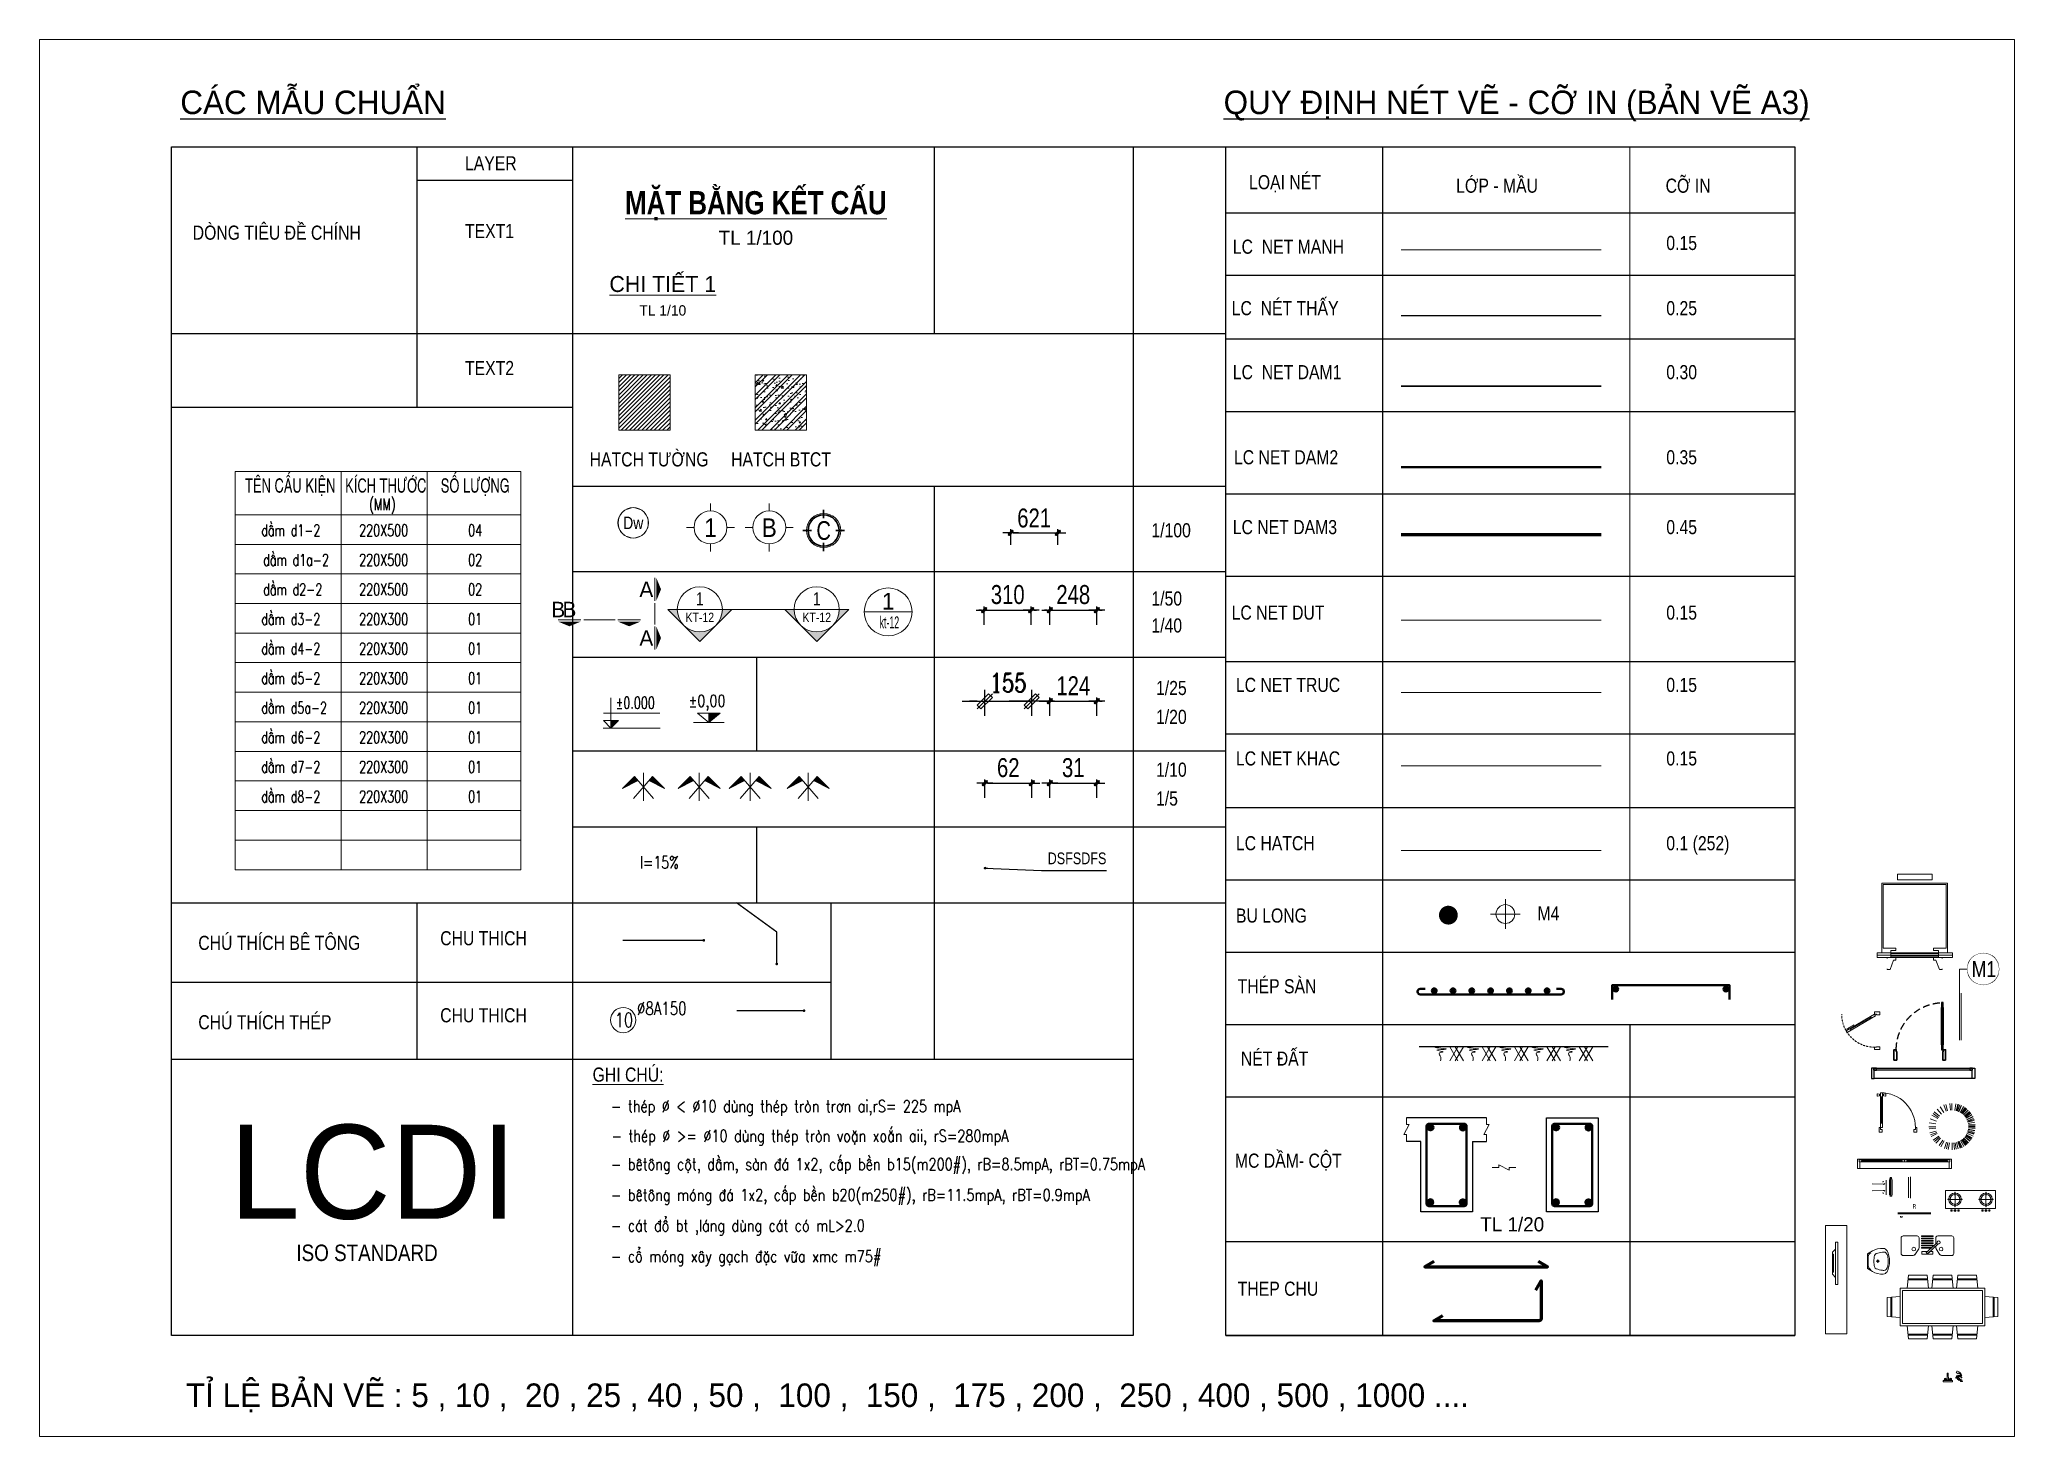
# Model space of a CAD drawing. Header units: millimetres. Extents: x 3293446 to 3468331, y 133678 to 182883.
# Drawn here: x 3293446 to 3319514, y 164450 to 182883 of the extents above; entities that cross this region are included whole.
import ezdxf
from ezdxf.enums import TextEntityAlignment as Align

# ---------------------------------------------------------------- set-up
doc = ezdxf.new("R2010")
doc.units = ezdxf.units.MM
doc.header["$LTSCALE"] = 600
doc.header["$MEASUREMENT"] = 0
doc.header["$PDMODE"] = 32
for name, pattern in [('CENTER', [2, 1.25, -0.25, 0.25, -0.25]), ('CENTERX2', [4, 2.5, -0.5, 0.5, -0.5]), ('DASHDOT', [1, 0.5, -0.25, 0, -0.25]), ('HIDDEN', [0.375, 0.25, -0.125])]:
    doc.linetypes.add(name, pattern=pattern)
doc.layers.get('0').update_dxf_attribs({"lineweight": 0})
doc.layers.get('Defpoints').update_dxf_attribs({"lineweight": 0})
for name, color, linetype, lineweight in [('0.10_Cay', 114, 'Continuous', 9), ('0.10_Ghi-Chu', 8, 'Continuous', 9), ('0.10_Thiet-Bi', 157, 'Continuous', 9), ('0.15_Cua', 144, 'Continuous', 15), ('03', 252, 'Continuous', 30), ('1-NETKHUAT', 250, 'HIDDEN', 5), ('8', 8, 'Continuous', 9), ('hatch1', 136, 'Continuous', 9), ('hatch1 @ 1', 136, 'Continuous', 9), ('i_cua', 32, 'Continuous', 13), ('i_noithat', 25, 'Continuous', 15), ('LC Dim', 8, 'Continuous', 18), ('LC Hatch', 252, 'Continuous', 9), ('LC ISO', 153, 'Continuous', 13), ('LC Khac', 4, 'Continuous', 9), ('LC MANH DUT', 35, 'HIDDEN', 5), ('LC Net dam 1', 30, 'Continuous', 30), ('LC Net dam2', 6, 'Continuous', 40), ('LC Net dam3', 1, 'Continuous', 60), ('LC Net khuat', 4, 'HIDDEN', 13), ('LC Net manh', 239, 'Continuous', 5), ('LC Net thay', 7, 'Continuous', 25), ('LC Net truc', 79, 'DASHDOT', 13), ('LC Text1', 3, 'Continuous', 20), ('LC Text2', 7, 'Continuous', 18), ('Noi that', 35, 'Continuous', 9), ('Text', 7, 'Continuous', 20)]:
    doc.layers.add(name, color=color, linetype=linetype, lineweight=lineweight)
for name, color, linetype in [('144', 144, 'Continuous'), ('DIM', 1, 'Continuous'), ('MANH', 147, 'Continuous')]:
    doc.layers.add(name, color=color, linetype=linetype)
doc.styles.add('arial', font='arial.ttf', dxfattribs={"width": 0.8})
doc.styles.add('Brief text', font='VHHELS.TTF')
doc.styles.add('EG 1', font='VHAVANB.TTF')
doc.styles.add('General text 2', font='arial.ttf')
doc.styles.add('HOATBIF', font='hoatbif.shx', dxfattribs={"width": 0.8})
doc.styles.add('LC 1', font='VHAVANB.TTF')
doc.styles.add('LC 2', font='VHARIALN.TTF', dxfattribs={"width": 0.7})
doc.styles.add('LC 3', font='vnsimli.shx', dxfattribs={"width": 0.75})
doc.styles.add('LC3', font='VHARIALB.TTF', dxfattribs={"width": 0.8})
doc.styles.add('ROMANC', font='romanc.shx', dxfattribs={"width": 0.75, "height": 250, "bigfont": 'romancvn.shx'})
doc.styles.add('T1', font='Vnsimli.shx', dxfattribs={"width": 0.8})
doc.styles.add('T2', font='VHARIAL.TTF', dxfattribs={"width": 0.8})
doc.styles.add('Tahoma', font='tahoma.ttf')
doc.styles.add('text', font='hoatbif.shx', dxfattribs={"width": 0.7})
doc.styles.add('text1', font='VHHELS.TTF', dxfattribs={"width": 0.7, "height": 300})
doc.dimstyles.new('1-10', dxfattribs={"dimscale": 100, "dimtxt": 2.5, "dimasz": 0.35, "dimexe": 0.5, "dimexo": 0, "dimgap": 0.8, "dimtad": 1, "dimdec": 0, "dimlfac": 0.1, "dimzin": 0, "dimdsep": 46, "dimtxsty": 'HOATBIF', "dimblk": 'DOT', "dimcen": -1, "dimdle": 1, "dimclrd": 256, "dimclre": 256, "dimclrt": 4, "dimadec": 3, "dimazin": 2, "dimtfac": 0.333333, "dimtdec": 0, "dimtix": 1, "dimtmove": 2, "dimatfit": 3, "dimldrblk": 'DOT', "dimfxl": 1, "dimtvp": 0.833333, "dimtolj": 1, "dimtzin": 0, "dimarcsym": 0})
doc.dimstyles.new('1-100', dxfattribs={"dimscale": 106, "dimtxt": 2.5, "dimasz": 0.35, "dimexe": 0.5, "dimexo": 0, "dimgap": 0.8, "dimtad": 1, "dimdec": 0, "dimzin": 0, "dimdsep": 46, "dimtxsty": 'HOATBIF', "dimblk1": 'DOT', "dimblk2": 'DOT', "dimsah": 1, "dimcen": -1, "dimdle": 1, "dimclrd": 256, "dimclre": 256, "dimclrt": 4, "dimadec": 3, "dimazin": 2, "dimtfac": 0.333333, "dimtdec": 0, "dimtix": 1, "dimtmove": 2, "dimatfit": 3, "dimldrblk": 'DOT', "dimfxl": 1, "dimtvp": 0.833333, "dimtolj": 1, "dimtzin": 0, "dimarcsym": 0})
doc.dimstyles.new('1-20', dxfattribs={"dimscale": 100, "dimtxt": 2.5, "dimasz": 0.35, "dimexe": 0.5, "dimexo": 0, "dimgap": 0.8, "dimtad": 1, "dimdec": 0, "dimlfac": 0.2, "dimzin": 0, "dimdsep": 46, "dimtxsty": 'HOATBIF', "dimblk1": 'DOT', "dimblk2": 'DOT', "dimsah": 1, "dimcen": -1, "dimdle": 1, "dimclrd": 256, "dimclre": 256, "dimclrt": 4, "dimadec": 3, "dimazin": 2, "dimtfac": 0.333333, "dimtdec": 0, "dimtix": 1, "dimtmove": 2, "dimatfit": 3, "dimldrblk": 'DOT', "dimfxl": 1, "dimtvp": 0.833333, "dimtolj": 1, "dimtzin": 0, "dimarcsym": 0})
doc.dimstyles.new('1-25', dxfattribs={"dimscale": 100, "dimtxt": 2.5, "dimasz": 1, "dimexe": 1.5, "dimexo": 0, "dimgap": 1.2, "dimtad": 1, "dimdec": 0, "dimlfac": 0.25, "dimzin": 0, "dimdsep": 46, "dimtxsty": 'ROMANC', "dimblk": 'DOT', "dimblk1": 'DOT', "dimblk2": 'DOT', "dimsah": 1, "dimcen": 1, "dimdle": 1, "dimclrd": 1, "dimclre": 9, "dimclrt": 2, "dimadec": 0, "dimazin": 0, "dimtp": 0.1, "dimtm": 0.1, "dimtfac": 1, "dimtdec": 0, "dimtix": 1, "dimtmove": 2, "dimatfit": 3, "dimldrblk": 'DOT', "dimfxl": 1, "dimtolj": 1, "dimtzin": 0, "dimarcsym": 0})
doc.dimstyles.new('1-40', dxfattribs={"dimscale": 100, "dimtxt": 2.5, "dimasz": 0.35, "dimexe": 0.5, "dimexo": 0, "dimgap": 0.8, "dimtad": 1, "dimdec": 0, "dimlfac": 0.4, "dimzin": 0, "dimdsep": 46, "dimtxsty": 'HOATBIF', "dimblk1": 'DOT', "dimblk2": 'DOT', "dimsah": 1, "dimcen": -1, "dimdle": 1, "dimclrd": 256, "dimclre": 256, "dimclrt": 4, "dimadec": 3, "dimazin": 2, "dimtfac": 0.333333, "dimtdec": 0, "dimtix": 1, "dimtmove": 2, "dimatfit": 3, "dimldrblk": 'DOT', "dimfxl": 1, "dimtvp": 0.833333, "dimtolj": 1, "dimtzin": 0, "dimarcsym": 0})
doc.dimstyles.new('1-5', dxfattribs={"dimscale": 100, "dimtxt": 2.5, "dimasz": 0.35, "dimexe": 0.5, "dimexo": 0, "dimgap": 0.8, "dimtad": 1, "dimdec": 0, "dimlfac": 0.05, "dimzin": 0, "dimdsep": 46, "dimtxsty": 'HOATBIF', "dimblk1": 'DOT', "dimblk2": 'DOT', "dimsah": 1, "dimcen": -1, "dimdle": 1, "dimclrd": 256, "dimclre": 256, "dimclrt": 4, "dimadec": 3, "dimazin": 2, "dimtfac": 0.333333, "dimtdec": 0, "dimtix": 1, "dimtmove": 2, "dimatfit": 3, "dimldrblk": 'DOT', "dimfxl": 1, "dimtvp": 0.833333, "dimtolj": 1, "dimtzin": 0, "dimarcsym": 0})
doc.dimstyles.new('1-50', dxfattribs={"dimscale": 100, "dimtxt": 2.5, "dimasz": 0.35, "dimexe": 0.5, "dimexo": 0, "dimgap": 0.8, "dimtad": 1, "dimdec": 0, "dimlfac": 0.5, "dimzin": 0, "dimdsep": 46, "dimtxsty": 'HOATBIF', "dimblk1": 'DOT', "dimblk2": 'DOT', "dimsah": 1, "dimcen": -1, "dimdle": 1, "dimclrd": 256, "dimclre": 256, "dimclrt": 4, "dimadec": 3, "dimazin": 2, "dimtfac": 0.333333, "dimtdec": 0, "dimtix": 1, "dimtmove": 2, "dimatfit": 3, "dimldrblk": 'DOT', "dimfxl": 1, "dimtvp": 0.833333, "dimtolj": 1, "dimtzin": 0, "dimarcsym": 0})

msp = doc.modelspace()

# ---------------------------------------------------------------- texts
at = {"layer": 'LC Dim', "color": 4, "ltscale": 2, "insert": (3306753.4, 171998.6), "char_height": 155.17, "attachment_point": 7, "style": 'HOATBIF'}
msp.add_mtext('DSFSDFS', dxfattribs=at)
at = {"layer": 'LC Text1', "ltscale": 0.2, "style": 'LC 1', "width": 0.9}
for s, p in [('1', (3302303, 176246)), ('B', (3303079, 176246))]:
    msp.add_text(s, height=244.9, dxfattribs=at).set_placement(p, align=Align.BOTTOM_CENTER)
at = {"layer": 'LC Text1', "color": 3, "style": 'LC 3', "width": 0.8}
for s, p in [('- thÐp %%C < %%C10 dïng thÐp trßn tr¬n ai,rS= 225 mpA', (3300989.8, 168730.7)), ('- thÐp %%C >= %%C10 dïng thÐp trßn voÆn xo¾n aii, rS=280mpA', (3300996.1, 168338.9)), ('- bªt«ng cét, dÇm, sµn ®¸ 1x2, cÊp bÒn b15(m200#), rB=8.5mpA, rBT=0.75mpA', (3300988.5, 167965.4)), ('- bªt«ng mãng ®¸ 1x2, cÊp bÒn b20(m250#), rB=11.5mpA, rBT=0.9mpA', (3300988.5, 167560)), ('- c¸t ®æ bt ,l¸ng dïng c¸t cã mL>2.0', (3300988.5, 167154.6)), ('- cæ mãng x©y g¹ch ®Æc v÷a xmc m75#', (3300988.5, 166749.1))]:
    msp.add_text(s, height=155.166, dxfattribs=at).set_placement(p)
at = {"layer": 'LC Text2', "lineweight": -2}
for s, height, style, p in [('%%uc¸c mÉu chuÈn', 310.332, 'LC 1', (3295305.2, 181899)), ('%%Uquy ®Þnh nÐt vÏ - cì in (b¶n vÏ A3)', 310.332, 'LC 1', (3309075.6, 181899)), ('tl 1/20', 186.2, 'LC 1', (3312462.3, 167156.2)), ('iso standard', 217.232, 'LC 2', (3296836.5, 166764.7)), ('tØ lÖ b¶n vÏ : 5 , 10 ,  20 , 25 , 40 , 50 ,  100 ,  150 ,  175 , 200 ,  250 , 400 , 500 , 1000 ....', 310.332, 'LC 1', (3295379.7, 164838.9))]:
    msp.add_text(s, height=height, dxfattribs=dict(at, style=style)).set_placement(p)
at = {"layer": 'LC Text2', "style": 'T2', "width": 0.8}
for s, height, p in [('layer', 186.2, (3299062.5, 181157.4)), ('lo¹i nÐt', 186.2, (3309411.5, 180907.8)), ('Líp - mÇu', 186.2, (3312144.7, 180861.3)), ('cì in', 186.2, (3314909.6, 180861.3)), ('dßng tiªu ®Ò chÝnh', 186.199, (3295468.6, 180241.6)), ('text1', 186.2, (3299062.5, 180262.7)), ('LC  Net manh', 186.199, (3309197, 180056.5)), ('0.15', 186.2, (3314918.9, 180105.5)), ('LC  nÐt thÊy', 186.199, (3309182.7, 179245.3)), ('0.25 ', 186.2, (3314918.9, 179245.3)), ('text2', 186.2, (3299062.5, 178455.5)), ('LC  Net dam1', 186.199, (3309197, 178400.9)), ('0.30', 186.2, (3314918.9, 178400.9)), ('HATCH T¦êNG', 186.199, (3300707.9, 177249.9)), ('HATCH BTCT', 186.2, (3302574.9, 177249.9)), ('LC Net dam2', 186.199, (3309212.1, 177277.9)), ('0.35', 186.2, (3314918.9, 177277.9)), ('1/100', 186.2, (3308122.5, 176314.1)), ('LC Net dam3', 186.199, (3309196.8, 176356.2)), ('0.45', 186.2, (3314918.9, 176356.2)), ('1/50', 186.2, (3308122.5, 175413.9)), ('1/40', 186.2, (3308122.5, 175058.3)), ('LC Net dut', 186.2, (3309181.4, 175228.2)), ('0.15', 186.2, (3314918.9, 175228.2)), ('1/25', 186.2, (3308183.2, 174233.4)), ('LC Net truc', 186.199, (3309237.9, 174273.8)), ('0.15', 186.2, (3314918.9, 174273.8)), ('1/20', 186.2, (3308183.2, 173852.2)), ('1/10', 186.2, (3308183.2, 173155.5)), ('LC Net khac', 186.199, (3309237.9, 173303.6)), ('0.15', 186.2, (3314918.9, 173303.6)), ('1/5', 186.2, (3308183.2, 172774.4)), ('LC Hatch', 186.2, (3309237.9, 172185.1)), ('0.1 (252)', 186.2, (3314918.9, 172185.1)), ('bu long', 186.2, (3309238.5, 171230.7)), ('m4', 186.2, (3313218.6, 171259.6)), ('chó thÝch bª t«ng', 186.199, (3295542.5, 170870.1)), ('chu thich', 186.2, (3298735.4, 170931.3)), ('thÐp sµn', 186.2, (3309260.1, 170297.3)), ('chó thÝch thÐp', 186.199, (3295542.5, 169822.8)), ('chu thich', 186.2, (3298735.4, 169914.7)), ('nÐt ®Êt', 186.2, (3309303.3, 169342.9)), ('%%Ughi chó:', 186.199, (3300746.9, 169131.7)), ('mc dÇm- cét', 186.199, (3309224.8, 167996.1)), ('thep chu', 186.2, (3309261.6, 166306.5))]:
    msp.add_text(s, height=height, dxfattribs=at).set_placement(p)
at = {"layer": 'LC Text2', "ltscale": 100, "style": 'LC 3', "width": 0.75}
msp.add_text('10', height=189.65, dxfattribs=at).set_placement((3301160.1, 169944.1), align=Align.MIDDLE_CENTER)
at = {"layer": 'LC Text2', "linetype": 'ByBlock', "style": 'LC 3', "width": 0.75}
msp.add_text('%%C8A150', height=172.41, dxfattribs=at).set_placement((3301332.8, 170012.9))
at = {"layer": 'LC Text2', "lineweight": -2, "style": 'LC 1'}
msp.add_text('LCDI', height=1241.33, dxfattribs=at).set_placement((3297849.4, 167943.1), align=Align.MIDDLE)

# ---------------------------------------------------------------- blocks, each defined once
blk = doc.blocks.new('CT')
at = {"layer": 'LC Text1', "lineweight": 15}
blk.add_hatch(color=4, dxfattribs=at).paths.add_polyline_path([(3.25, 1.6), (1.64, 1.6), (1.64, 0)])
at = {"layer": 'LC Text1', "color": 4, "lineweight": 15, "ltscale": 50}
for p, q in [((12.09, 0), (0, 0)), ((0.05, 3.14), (12, 3.14))]:
    blk.add_line(p, q, dxfattribs=at)
for points in [[(1.64, 6.43), (1.64, 0)], [(1.64, 0), (0.03, 1.6), (1.64, 1.6)], [(1.64, 0), (3.25, 1.6), (1.64, 1.6)]]:
    blk.add_lwpolyline(points, dxfattribs=at)
at = {"layer": 'LC Text1', "color": 4, "style": 'LC 3', "width": 0.75}
blk.add_attdef('CT', (1.91, 3.5), '', height=2.2, dxfattribs=at)
blk = doc.blocks.new('DXicon')
at = {"layer": 'LC Hatch', "ltscale": 50}
for points in [[(-1.15, 4.39), (-1.9, 5.26), (-4.45, 2.69)], [(4.45, 2.69), (1.9, 5.26), (1.15, 4.39)]]:
    blk.add_hatch(color=252, dxfattribs=at).paths.add_polyline_path(points)
at = {"layer": 'LC Net manh', "color": 8, "ltscale": 50}
for p, q in [((-1.9, 5.26), (-4.45, 2.69)), ((-4.45, 2.69), (-1.15, 4.39)), ((-2.13, 0.57), (1.9, 5.26)), ((2.13, 0.57), (-1.9, 5.26)), ((0, 0.04), (0, 6.04)), ((4.45, 2.69), (1.15, 4.39)), ((1.9, 5.26), (4.45, 2.69))]:
    blk.add_line(p, q, dxfattribs=at)
blk = doc.blocks.new('DOT')
at = {"layer": 'DIM'}
for p, q in [((-3, 0), (3, 0)), ((-1, -1), (1, 1))]:
    blk.add_line(p, q, dxfattribs=at)
blk.add_lwpolyline([(0.5, 1), (-1, -0.5), (-0.5, -1), (1, 0.5)], close=True, dxfattribs=at)
blk = doc.blocks.new('thep tron 2')
at = {"layer": 'LC Net dam2'}
for p, q in [((-0.5, 0.5), (0.5, 0.5)), ((0.35, 0.85), (-0.35, 0.15)), ((-0.35, 0.85), (0.35, 0.15)), ((0, 1), (0, 0))]:
    blk.add_line(p, q, dxfattribs=at)
blk.add_circle((0, 0.5), 0.5, dxfattribs=at)
blk = doc.blocks.new('theptron1')
at = {"layer": 'LC Net dam3'}
for p, q in [((-0.5, 0), (0.5, 0)), ((-0.35, 0.35), (0.35, -0.35)), ((0.35, 0.35), (-0.35, -0.35)), ((0, 0.5), (0, -0.5))]:
    blk.add_line(p, q, dxfattribs=at)
blk.add_circle((0, 0), 0.5, dxfattribs=at)
blk = doc.blocks.new('mat dat')
at = {"layer": 'LC Net manh'}
for p, q in [((2, 0), (3.73, -3)), ((3.73, 0), (2, -3)), ((3.15, 0), (4.88, -3)), ((4.88, 0), (3.15, -3))]:
    blk.add_line(p, q, dxfattribs=at)
blk.add_spline([(0, 0), (-1.21, -0.12), (1.21, -0.52), (-0.75, -0.75), (0.58, -1.1), (-0.23, -1.33), (0.06, -2.19), (0, -3)], degree=3, dxfattribs=at)
blk = doc.blocks.new('bu lon')
at = {"layer": 'LC Khac', "color": 9}
for p, q in [((0.79, 0), (-0.79, 0)), ((0, -0.79), (0, 0.79))]:
    blk.add_line(p, q, dxfattribs=at)
at = {"layer": 'LC Khac', "color": 7}
blk.add_circle((0, 0), 0.5, dxfattribs=at)
blk = doc.blocks.new('TTRUC')
at = {"layer": 'LC ISO'}
for p, q in [((0, 6.95), (0, 10.13)), ((-6.95, 0), (-10.13, 0)), ((6.95, 0), (10.13, 0)), ((0, -6.95), (0, -10.13))]:
    blk.add_line(p, q, dxfattribs=at)
at = {"layer": 'LC Net manh'}
blk.add_circle((0, 0), 6.95, dxfattribs=at)
blk = doc.blocks.new('TIEUDE1')
at = {"layer": 'LC Text2', "color": 7, "style": 'LC 1'}
blk.add_attdef('TIªU§Ò', text='', height=5, dxfattribs=at).set_placement((0, 0), align=Align.BOTTOM_CENTER)
blk.add_attdef('TL', text='', height=3, dxfattribs=at).set_placement((0, -2), align=Align.TOP_CENTER)
blk = doc.blocks.new('TIEUDE2')
at = {"layer": 'LC Text2', "color": 7, "style": 'LC 1'}
blk.add_attdef('%%UTIªU§Ò', text='', height=3.5, dxfattribs=at).set_placement((0, 0), align=Align.BOTTOM_CENTER)
blk.add_attdef('TL', text='', height=2.2, dxfattribs=at).set_placement((0, -1.8), align=Align.TOP_CENTER)
blk = doc.blocks.new('*D92')
at = {"layer": 'Defpoints', "color": 0, "ltscale": 500, "transparency": 16777216}
for p in [(3306886, 176373), (3306265, 176216), (3306886, 176216)]:
    blk.add_point(p, dxfattribs=at)
at = {"layer": 'LC Dim', "lineweight": -2, "ltscale": 500, "transparency": 16777216}
for p, q in [((3306265, 176216), (3306265, 176423)), ((3306300, 176373), (3306851, 176373)), ((3306886, 176216), (3306886, 176423))]:
    blk.add_line(p, q, dxfattribs=at)
at = {"layer": 'LC Dim', "lineweight": -2, "ltscale": 500, "transparency": 16777216, "xscale": 35, "yscale": 35, "zscale": 35, "rotation": 180}
blk.add_blockref('DOT', (3306265, 176373), dxfattribs=at)
at = {"layer": 'LC Dim', "lineweight": -2, "ltscale": 500, "transparency": 16777216, "xscale": 35, "yscale": 35, "zscale": 35}
blk.add_blockref('DOT', (3306886, 176373), dxfattribs=at)
at = {"layer": 'LC Dim', "color": 4, "ltscale": 500, "transparency": 16777216, "insert": (3306575, 176568), "char_height": 250, "attachment_point": 5, "style": 'HOATBIF'}
blk.add_mtext('\\A1;621', dxfattribs=at)
blk = doc.blocks.new('_Dot')
at = {"color": 0, "linetype": 'ByBlock', "lineweight": -2}
blk.add_line((-0.5, 0), (-1, 0), dxfattribs=at)
at = {"color": 0, "linetype": 'ByBlock', "const_width": 0.5}
blk.add_lwpolyline([(-0.25, 0, 1), (0.25, 0, 1)], format="xyb", close=True, dxfattribs=at)
blk = doc.blocks.new('*D93')
at = {"layer": 'Defpoints', "color": 0, "ltscale": 2, "transparency": 16777216}
for p in [(3306536, 175353), (3305916, 175160), (3306536, 175160)]:
    blk.add_point(p, dxfattribs=at)
at = {"layer": 'LC Dim', "lineweight": -2, "ltscale": 2, "transparency": 16777216}
for p, q in [((3305881, 175353), (3305846, 175353)), ((3305916, 175160), (3305916, 175403)), ((3305916, 175353), (3306536, 175353)), ((3306536, 175160), (3306536, 175403)), ((3306571, 175353), (3306606, 175353))]:
    blk.add_line(p, q, dxfattribs=at)
at = {"layer": 'LC Dim', "lineweight": -2, "ltscale": 2, "transparency": 16777216, "xscale": 35, "yscale": 35, "zscale": 35}
blk.add_blockref('DOT', (3305916, 175353), dxfattribs=at)
at = {"layer": 'LC Dim', "lineweight": -2, "ltscale": 2, "transparency": 16777216, "xscale": 35, "yscale": 35, "zscale": 35, "rotation": 180}
blk.add_blockref('DOT', (3306536, 175353), dxfattribs=at)
at = {"layer": 'LC Dim', "color": 4, "ltscale": 2, "transparency": 16777216, "insert": (3306226, 175558), "char_height": 250, "attachment_point": 5, "style": 'HOATBIF'}
blk.add_mtext('\\A1;310', dxfattribs=at)
blk = doc.blocks.new('*D94')
at = {"layer": 'Defpoints', "color": 0, "ltscale": 2, "transparency": 16777216}
for p in [(3306543, 174151), (3305923, 173959), (3306543, 173959)]:
    blk.add_point(p, dxfattribs=at)
at = {"layer": 'LC Dim', "color": 1, "lineweight": -2, "ltscale": 2, "transparency": 16777216}
for p, q in [((3305823, 174151), (3305723, 174151)), ((3305923, 174151), (3306543, 174151)), ((3306643, 174151), (3306743, 174151))]:
    blk.add_line(p, q, dxfattribs=at)
at = {"layer": 'LC Dim', "color": 9, "lineweight": -2, "ltscale": 2, "transparency": 16777216}
for p, q in [((3305923, 173959), (3305923, 174301)), ((3306543, 173959), (3306543, 174301))]:
    blk.add_line(p, q, dxfattribs=at)
at = {"layer": 'LC Dim', "color": 1, "lineweight": -2, "ltscale": 2, "transparency": 16777216, "xscale": 100, "yscale": 100, "zscale": 100}
blk.add_blockref('DOT', (3305923, 174151), dxfattribs=at)
at = {"layer": 'LC Dim', "color": 1, "lineweight": -2, "ltscale": 2, "transparency": 16777216, "xscale": 100, "yscale": 100, "zscale": 100, "rotation": 180}
blk.add_blockref('DOT', (3306543, 174151), dxfattribs=at)
at = {"layer": 'LC Dim', "color": 2, "ltscale": 2, "transparency": 16777216, "insert": (3306233, 174396), "char_height": 250, "attachment_point": 5, "style": 'ROMANC'}
blk.add_mtext('\\A1;155', dxfattribs=at)
blk = doc.blocks.new('*D95')
at = {"layer": 'Defpoints', "color": 0, "ltscale": 2, "transparency": 16777216}
for p in [(3307402, 174151), (3306781, 173959), (3307402, 173959)]:
    blk.add_point(p, dxfattribs=at)
at = {"layer": 'LC Dim', "lineweight": -2, "ltscale": 2, "transparency": 16777216}
for p, q in [((3306746, 174151), (3306711, 174151)), ((3306781, 173959), (3306781, 174201)), ((3306781, 174151), (3307402, 174151)), ((3307402, 173959), (3307402, 174201)), ((3307437, 174151), (3307472, 174151))]:
    blk.add_line(p, q, dxfattribs=at)
at = {"layer": 'LC Dim', "lineweight": -2, "ltscale": 2, "transparency": 16777216, "xscale": 35, "yscale": 35, "zscale": 35}
blk.add_blockref('DOT', (3306781, 174151), dxfattribs=at)
at = {"layer": 'LC Dim', "lineweight": -2, "ltscale": 2, "transparency": 16777216, "xscale": 35, "yscale": 35, "zscale": 35, "rotation": 180}
blk.add_blockref('DOT', (3307402, 174151), dxfattribs=at)
at = {"layer": 'LC Dim', "color": 4, "ltscale": 2, "transparency": 16777216, "insert": (3307091, 174356), "char_height": 250, "attachment_point": 5, "style": 'HOATBIF'}
blk.add_mtext('\\A1;124', dxfattribs=at)
blk = doc.blocks.new('*D96')
at = {"layer": 'Defpoints', "color": 0, "ltscale": 2, "transparency": 16777216}
for p in [(3307402, 175353), (3306781, 175160), (3307402, 175160)]:
    blk.add_point(p, dxfattribs=at)
at = {"layer": 'LC Dim', "lineweight": -2, "ltscale": 2, "transparency": 16777216}
for p, q in [((3306746, 175353), (3306711, 175353)), ((3306781, 175160), (3306781, 175403)), ((3306781, 175353), (3307402, 175353)), ((3307402, 175160), (3307402, 175403)), ((3307437, 175353), (3307472, 175353))]:
    blk.add_line(p, q, dxfattribs=at)
at = {"layer": 'LC Dim', "lineweight": -2, "ltscale": 2, "transparency": 16777216, "xscale": 35, "yscale": 35, "zscale": 35}
blk.add_blockref('DOT', (3306781, 175353), dxfattribs=at)
at = {"layer": 'LC Dim', "lineweight": -2, "ltscale": 2, "transparency": 16777216, "xscale": 35, "yscale": 35, "zscale": 35, "rotation": 180}
blk.add_blockref('DOT', (3307402, 175353), dxfattribs=at)
at = {"layer": 'LC Dim', "color": 4, "ltscale": 2, "transparency": 16777216, "insert": (3307091, 175558), "char_height": 250, "attachment_point": 5, "style": 'HOATBIF'}
blk.add_mtext('\\A1;248', dxfattribs=at)
blk = doc.blocks.new('*D97')
at = {"layer": 'Defpoints', "color": 0, "ltscale": 2, "transparency": 16777216}
for p in [(3305923, 172877), (3306543, 173069), (3306543, 172877)]:
    blk.add_point(p, dxfattribs=at)
at = {"layer": 'LC Dim', "lineweight": -2, "ltscale": 2, "transparency": 16777216}
for p, q in [((3305923, 172877), (3305923, 173119)), ((3306543, 172877), (3306543, 173119)), ((3305958, 173069), (3306508, 173069))]:
    blk.add_line(p, q, dxfattribs=at)
at = {"layer": 'LC Dim', "lineweight": -2, "ltscale": 2, "transparency": 16777216, "xscale": 35, "yscale": 35, "zscale": 35, "rotation": 180}
blk.add_blockref('DOT', (3305923, 173069), dxfattribs=at)
at = {"layer": 'LC Dim', "lineweight": -2, "ltscale": 2, "transparency": 16777216, "xscale": 35, "yscale": 35, "zscale": 35}
blk.add_blockref('DOT', (3306543, 173069), dxfattribs=at)
at = {"layer": 'LC Dim', "color": 4, "ltscale": 2, "transparency": 16777216, "insert": (3306233, 173274), "char_height": 250, "attachment_point": 5, "style": 'HOATBIF'}
blk.add_mtext('\\A1;62', dxfattribs=at)
blk = doc.blocks.new('*D98')
at = {"layer": 'Defpoints', "color": 0, "ltscale": 2, "transparency": 16777216}
for p in [(3306781, 172877), (3307402, 173069), (3307402, 172877)]:
    blk.add_point(p, dxfattribs=at)
at = {"layer": 'LC Dim', "lineweight": -2, "ltscale": 2, "transparency": 16777216}
for p, q in [((3306781, 172877), (3306781, 173119)), ((3307402, 172877), (3307402, 173119)), ((3306816, 173069), (3307367, 173069))]:
    blk.add_line(p, q, dxfattribs=at)
at = {"layer": 'LC Dim', "lineweight": -2, "ltscale": 2, "transparency": 16777216, "xscale": 35, "yscale": 35, "zscale": 35, "rotation": 180}
blk.add_blockref('DOT', (3306781, 173069), dxfattribs=at)
at = {"layer": 'LC Dim', "lineweight": -2, "ltscale": 2, "transparency": 16777216, "xscale": 35, "yscale": 35, "zscale": 35}
blk.add_blockref('DOT', (3307402, 173069), dxfattribs=at)
at = {"layer": 'LC Dim', "color": 4, "ltscale": 2, "transparency": 16777216, "insert": (3307091, 173274), "char_height": 250, "attachment_point": 5, "style": 'HOATBIF'}
blk.add_mtext('\\A1;31', dxfattribs=at)
blk = doc.blocks.new('trich CT')
blk.add_line((-500, 0), (500, 0))
blk.add_circle((0, 0), 500)
at = {"layer": 'Text', "style": 'text1'}
blk.add_attdef('T', text='', height=350, dxfattribs=at).set_placement((0, 223), align=Align.MIDDLE_CENTER)
at = {"layer": 'Text', "linetype": 'ByBlock', "style": 'text', "width": 0.7}
blk.add_attdef('KT', text='', height=250, dxfattribs=at).set_placement((0, -217), align=Align.MIDDLE_CENTER)
blk = doc.blocks.new('*U75')
h = blk.add_hatch(color=256)
h.paths.add_polyline_path([(0, -8.49), (4.24, -4.24, -0.198912), (0, -6, -0.198912), (-4.24, -4.24)])
h.paths.add_polyline_path([(8.49, 0), (6, 0, -0.198912), (4.24, -4.24)])
h.paths.add_polyline_path([(-4.24, -4.24, -0.198912), (-6, 0), (-8.49, 0)])
h = blk.add_hatch(color=256)
h.paths.add_polyline_path([(31.08, -8.49), (35.32, -4.24, -0.198912), (31.08, -6, -0.198912), (26.84, -4.24)])
h.paths.add_polyline_path([(39.57, 0), (37.08, 0, -0.198912), (35.32, -4.24)])
h.paths.add_polyline_path([(26.84, -4.24, -0.198912), (25.08, 0), (22.59, 0)])
for p, q in [((-6, 0), (6, 0)), ((25.08, 0), (37.08, 0))]:
    blk.add_line(p, q)
at = {"linetype": 'CENTER', "ltscale": 5}
blk.add_line((6, 0), (25.08, 0), dxfattribs=at)
for points in [[(6, 0), (8.49, 0), (0, -8.49), (-8.49, 0), (-6, 0)], [(37.08, 0), (39.57, 0), (31.08, -8.49), (22.59, 0), (25.08, 0)]]:
    blk.add_lwpolyline(points)
for centre in [(0, 0), (31.08, 0)]:
    blk.add_circle(centre, 6)
at = {"layer": 'Text', "style": 'Brief text', "width": 0.8, "flags": 8}
for tag, p in [('VIEW-NUMBER2', (0, 52)), ('VIEW-NUMBER1', (0, 0))]:
    blk.add_attdef(tag, text='', height=3.5, dxfattribs=at).set_placement(p, align=Align.BOTTOM_CENTER)
at = {"layer": 'Text', "style": 'arial', "width": 0.8, "flags": 8}
for tag, p in [('SHEET-NUMBER2', (0, 51.13)), ('SHEET-NUMBER1', (0, -0.87))]:
    blk.add_attdef(tag, text='', height=2.5, dxfattribs=at).set_placement(p, align=Align.TOP_CENTER)
blk = doc.blocks.new('Caodo1')
at = {"layer": 'LC Text1'}
blk.add_hatch(color=4, dxfattribs=at).paths.add_polyline_path([(0, 200), (0, 0), (243, 200)])
at = {"layer": 'LC Text1', "color": 4}
for p, q in [((324, 0), (-324, 0)), ((0, 0), (0, 200))]:
    blk.add_line(p, q, dxfattribs=at)
blk.add_lwpolyline([(-243, 200), (243, 200), (0, 0), (0, 0)], close=True, dxfattribs=at)
at = {"layer": 'LC Text1', "color": 4, "style": 'T1', "width": 0.8}
blk.add_attdef('%%P0,00', text='', height=250, dxfattribs=at).set_placement((-39, 460), align=Align.MIDDLE_CENTER)
blk = doc.blocks.new('*U18')
at = {"layer": 'Defpoints'}
blk.add_lwpolyline([(0, 4.25), (-2.5, 3.44), (-4.04, 1.31), (-4.04, -1.31), (-2.5, -3.44), (0, -4.25), (2.5, -3.44), (4.04, -1.31), (4.04, 1.31), (2.5, 3.44)], close=True, dxfattribs=at)
at = {"layer": 'LC Text1', "style": 'General text 2', "width": 0.8, "flags": 8}
blk.add_attdef('SYMBOL', text='', height=3.5, dxfattribs=at).set_placement((0, 0), align=Align.MIDDLE_CENTER)
blk.add_wipeout([(0, 4.25), (-2.5, 3.44), (-4.04, 1.31), (-4.04, -1.31), (-2.5, -3.44), (0, -4.25), (2.5, -3.44), (4.04, -1.31), (4.04, 1.31), (2.5, 3.44)]).dxf.layer = 'Defpoints'
at = {"layer": 'LC ISO'}
blk.add_circle((0, 0), 4.25, dxfattribs=at)
blk = doc.blocks.new('matcatdoc')
at = {"layer": 'LC Khac', "color": 1, "ltscale": 2}
for p, q in [((0, 485), (0, 0)), ((0, -550), (0, -1036))]:
    blk.add_line(p, q, dxfattribs=at)
for points in [[(134, 243, 0, 471, 0), (37, 243, 275, 275, 0)], [(134, -793, 0, 471, 0), (37, -793, 275, 275, 0)]]:
    blk.add_lwpolyline(points, format="xyseb", dxfattribs=at)
at = {"layer": 'LC MANH DUT', "ltscale": 200}
blk.add_line((0, -49), (0, -506), dxfattribs=at)
at = {"ltscale": 2, "style": 'LC 1'}
for p in [(-179, 243), (-179, -793)]:
    blk.add_attdef('LC', text='', height=330, dxfattribs=at).set_placement(p, align=Align.MIDDLE_CENTER)
blk = doc.blocks.new('*U91')
at = {"layer": 'LC Khac', "color": 1, "ltscale": 2}
for p, q in [((0, 0), (-485, 0)), ((1271, 0), (785, 0))]:
    blk.add_line(p, q, dxfattribs=at)
for points in [[(-243, -134, 0, 471, 0), (-243, -37, 275, 275, 0)], [(1028, -134, 0, 471, 0), (1028, -37, 275, 275, 0)]]:
    blk.add_lwpolyline(points, format="xyseb", dxfattribs=at)
at = {"layer": 'LC MANH DUT', "ltscale": 300}
blk.add_line((66, 0), (732, 0), dxfattribs=at)
at = {"ltscale": 2, "style": 'LC 1'}
for p in [(-243, 222), (1028, 222)]:
    blk.add_attdef('LC', text='', height=330, dxfattribs=at).set_placement(p, align=Align.MIDDLE_CENTER)
blk = doc.blocks.new('*U88')
for p, q in [((30, 640), (30, 100)), ((70, 640), (70, 100))]:
    blk.add_line(p, q)
at = {"color": 8, "lineweight": 9}
for p, q in [((48, 650), (48, 90)), ((52, 650), (52, 90))]:
    blk.add_line(p, q, dxfattribs=at)
for points in [[(5, 670), (-35, 666, -0.443716), (-40, 671), (-40, 709, -0.443716), (-35, 714), (5, 710, -0.385314), (10, 705), (10, 675, -0.385314)], [(95, 670), (135, 666, 0.443716), (140, 671), (140, 709, 0.443716), (135, 714), (95, 710, 0.385314), (90, 705), (90, 675, 0.385314)]]:
    blk.add_lwpolyline(points, format="xyb", close=True)
for points in [[(20, 685), (10, 685), (10, 695), (20, 695)], [(55, 640), (70, 640), (70, 740), (30, 740), (30, 640), (45, 640), (45, 650), (55, 650), (55, 640)], [(80, 685), (90, 685), (90, 695), (80, 695)], [(55, 100), (70, 100), (70, 0), (30, 0), (30, 100), (45, 100), (45, 90), (55, 90), (55, 100)]]:
    blk.add_lwpolyline(points)
for points in [[(30, 0), (0, 0), (0, -100), (60, -100), (60, -40), (30, -40)], [(770, 0), (800, 0), (800, -100), (740, -100), (740, -40), (770, -40)]]:
    blk.add_lwpolyline(points, close=True)
for centre, start, end in [((70, 690), 143.1301, 216.8699), ((30, 690), 323.1301, 36.8699)]:
    blk.add_arc(centre, 50, start, end)
for centre, start, end in [((47, 641), 186.4342, 273.2898), ((53, 641), 266.7102, 353.5658), ((47, 99), 86.7102, 173.5658), ((53, 99), 6.4342, 93.2898)]:
    blk.add_arc(centre, 8.25, start, end, dxfattribs=at)
at = {"layer": 'MANH', "lineweight": 9, "ltscale": 300}
blk.add_arc((30, 0), 740, 360, 90, dxfattribs=at)
blk = doc.blocks.new('*U87')
for p, q in [((35, 0), (1965, 0)), ((50, -200), (1950, -200)), ((1060, -20), (1905, -20)), ((1060, -60), (1905, -60))]:
    blk.add_line(p, q)
at = {"color": 8, "lineweight": 5}
for p, q in [((95, -20), (940, -20)), ((95, -35), (940, -35)), ((95, -45), (940, -45)), ((95, -60), (940, -60)), ((1060, -20), (1905, -20)), ((1060, -35), (1905, -35)), ((1060, -45), (1905, -45)), ((1060, -60), (1905, -60))]:
    blk.add_line(p, q, dxfattribs=at)
for points in [[(0, 0), (35, 0), (35, -60), (50, -60), (50, -200), (0, -200), (0, 0)], [(2000, 0), (1965, 0), (1965, -60), (1950, -60), (1950, -200), (2000, -200), (2000, 0)], [(1060, -45), (1060, -60), (1000, -60), (1000, -20), (1060, -20), (1060, -35), (1050, -35), (1050, -45), (1060, -45)], [(1905, -45), (1905, -60), (1965, -60), (1965, -20), (1905, -20), (1905, -35), (1915, -35), (1915, -45), (1905, -45)]]:
    blk.add_lwpolyline(points)
for points in [[(35, -20), (95, -20), (95, -35), (85, -35), (85, -45), (95, -45), (95, -60), (35, -60)], [(1000, -20), (940, -20), (940, -35), (950, -35), (950, -45), (940, -45), (940, -60), (1000, -60)]]:
    blk.add_lwpolyline(points, close=True)
for points in [[(95, -29, -0.312187), (102, -35, -0.312187)], [(95, -51, 0.312187), (102, -45, 0.312187)], [(940, -29, 0.312187), (933, -35, 0.312187)], [(940, -51, -0.312187), (933, -45, -0.312187)]]:
    blk.add_lwpolyline(points, format="xyb", dxfattribs=at)
for centre, start, end in [((1059, -37), 14.2151, 83.5658), ((1059, -43), 276.4342, 345.7849), ((1906, -37), 96.4342, 165.7849), ((1906, -43), 194.2151, 263.5658)]:
    blk.add_arc(centre, 8.25, start, end, dxfattribs=at)
blk = doc.blocks.new('*U65')
for p, q in [((-141, 313), (-203, 442)), ((-114, 325), (-164, 459)), ((-85, 334), (-123, 472)), ((-25, 345), (-39, 488)), ((5, 347), (4, 490)), ((66, 342), (89, 484)), ((124, 327), (172, 462)), ((180, 302), (250, 427)), ((-334, 56), (-475, 79)), ((-328, 86), (-467, 121)), ((-319, 115), (-454, 162)), ((-294, 170), (-419, 240)), ((-278, 196), (-396, 277)), ((-240, 242), (-342, 343)), ((-217, 263), (-311, 372)), ((-194, 282), (-277, 398)), ((205, 286), (286, 404)), ((230, 268), (321, 379)), ((273, 226), (382, 319)), ((308, 177), (432, 249)), ((335, 122), (469, 172)), ((344, 93), (482, 131)), ((355, 33), (498, 47)), ((357, 3), (500, 5)), ((-339, -5), (-482, -6)), ((-337, -35), (-480, -49)), ((-333, -65), (-474, -91)), ((-326, -95), (-464, -133)), ((-316, -123), (-451, -174)), ((-310, -140), (-441, -197)), ((-304, -151), (-434, -213)), ((-290, -178), (-414, -251)), ((-290, -178), (-414, -251)), ((-274, -203), (-390, -287)), ((-266, -213), (-380, -300)), ((-255, -227), (-364, -320)), ((-238, -245), (-340, -346)), ((-234, -249), (-334, -352)), ((-211, -270), (-303, -380)), ((-207, -273), (-296, -386)), ((-187, -288), (-268, -406)), ((-172, -298), (-247, -420)), ((-161, -304), (-232, -429)), ((-134, -318), (-194, -448)), ((-134, -318), (-194, -448)), ((-106, -329), (-154, -464)), ((-95, -333), (-138, -469)), ((-77, -338), (-113, -476)), ((-53, -343), (-79, -484)), ((-47, -344), (-71, -485)), ((-17, -348), (-28, -490)), ((-11, -348), (-20, -491)), ((13, -349), (14, -492)), ((31, -348), (40, -491)), ((43, -347), (57, -489)), ((73, -343), (100, -483)), ((73, -343), (100, -483)), ((103, -336), (141, -474)), ((115, -332), (158, -469)), ((132, -326), (182, -460)), ((154, -317), (214, -447)), ((160, -314), (221, -444)), ((186, -300), (259, -423)), ((192, -297), (266, -419)), ((212, -283), (295, -400)), ((226, -272), (316, -384)), ((236, -265), (329, -373)), ((258, -244), (360, -344)), ((258, -244), (360, -344)), ((278, -221), (389, -312)), ((286, -212), (399, -299)), ((296, -197), (414, -278)), ((309, -177), (433, -249)), ((312, -171), (437, -242)), ((326, -144), (456, -203)), ((328, -139), (460, -196)), ((337, -116), (472, -164)), ((343, -99), (480, -139)), ((346, -87), (485, -123)), ((352, -57), (494, -81))]:
    blk.add_line(p, q)
blk = doc.blocks.new('KyHieu TrucDinhVi')
at = {"color": 7, "lineweight": 30}
for p, q in [((0, 2.36), (0, 4)), ((-2.36, 0), (-4, 0)), ((2.36, 0), (4, 0)), ((0, -2.36), (0, -4))]:
    blk.add_line(p, q, dxfattribs=at)
blk.add_circle((0, 0), 3.3)
blk.add_circle((0, 0), 3, dxfattribs=at)
at = {"ltscale": 20, "style": 'Tahoma'}
blk.add_attdef('AA', text='', height=3, dxfattribs=at).set_placement((0, 0), align=Align.MIDDLE_CENTER)
blk = doc.blocks.new('TB WC Lavabo 01')
at = {"color": 8}
blk.add_wipeout([(0, 232), (40, 240), (141, 260), (241, 280), (296, 287), (352, 288), (388, 280), (421, 260), (439, 240), (451, 220), (460, 200), (468, 180), (475, 160), (481, 140), (487, 120), (491, 100), (495, 80), (497, 60), (499, 40), (500, 20), (500, 0), (500, -20), (499, -40), (497, -60), (495, -80), (491, -100), (487, -120), (481, -140), (475, -160), (468, -180), (460, -200), (451, -220), (439, -240), (421, -260), (388, -280), (352, -288), (296, -287), (240, -280), (141, -260), (40, -240), (0, -232)], dxfattribs=at)
for p, q in [((204, 0), (274, 0)), ((239, 35), (239, -35))]:
    blk.add_line(p, q)
blk.add_lwpolyline([(15, -154), (15, 154), (121, 219, -0.14257), (351, 273, -0.255099), (432, 223, -0.124237), (485, 0, -0.124237), (432, -223, -0.255099), (351, -273, -0.142542), (121, -219)], format="xyb", close=True)
for points in [[(87, -180, -0.253319), (33, -92), (33, 92, -0.253319), (87, 180)], [(154, 0, -0.05085), (166, 121, -0.267955), (203, 162, -0.045825), (335, 193, -0.034433), (365, 195, -0.20396), (412, 175, -0.140892), (448, 107, -0.051029), (459, 0, -0.051029), (448, -107, -0.140892), (412, -175, -0.20396), (365, -195, -0.034433), (335, -193, -0.045825), (203, -162, -0.267955), (166, -121, -0.05085), (154, 0, 0.05085)]]:
    blk.add_lwpolyline(points, format="xyb")
blk.add_circle((239, 0), 20)
blk = doc.blocks.new('TB Bếp')
at = {"color": 8}
blk.add_wipeout([(-575, -50), (575, -50), (575, -540), (-575, -540)], dxfattribs=at)
for p, q in [((-532, -452), (-532, -74)), ((-532, -74), (532, -74)), ((-329, -260), (-436, -260)), ((-329, -260), (-329, -154)), ((-329, -260), (-329, -367)), ((-329, -260), (-223, -260)), ((-329, -260), (-329, -260)), ((-329, -260), (-329, -260)), ((329, -260), (223, -260)), ((329, -260), (329, -154)), ((329, -260), (329, -367)), ((329, -260), (436, -260)), ((329, -260), (329, -260)), ((329, -260), (329, -260)), ((532, -452), (532, -74)), ((-532, -452), (532, -452)), ((-403, -496), (-419, -496)), ((-403, -496), (-403, -479)), ((-403, -496), (-403, -513)), ((-403, -496), (-386, -496)), ((-403, -496), (-403, -496)), ((-403, -496), (-403, -496)), ((-329, -496), (-353, -496)), ((-329, -496), (-329, -472)), ((-329, -496), (-329, -520)), ((-329, -496), (-305, -496)), ((-329, -496), (-329, -496)), ((-329, -496), (-329, -496)), ((-256, -496), (-272, -496)), ((-255, -496), (-255, -479)), ((-255, -496), (-255, -496)), ((-255, -496), (-255, -496)), ((-255, -496), (-239, -496)), ((-255, -496), (-255, -513)), ((255, -496), (239, -496)), ((255, -496), (255, -479)), ((255, -496), (255, -513)), ((255, -496), (255, -496)), ((255, -496), (255, -496)), ((256, -496), (272, -496)), ((329, -496), (305, -496)), ((329, -496), (329, -472)), ((329, -496), (329, -496)), ((329, -496), (329, -496)), ((329, -496), (353, -496)), ((329, -496), (329, -520)), ((403, -496), (386, -496)), ((403, -496), (403, -479)), ((403, -496), (403, -496)), ((403, -496), (403, -496)), ((403, -496), (419, -496)), ((403, -496), (403, -513))]:
    blk.add_line(p, q)
for points in [[(-415, -255), (-483, -255), (-483, -265), (-415, -265)], [(-324, -174), (-324, -106), (-334, -106), (-334, -174)], [(-334, -347), (-334, -415), (-324, -415), (-324, -347)], [(-243, -265), (-175, -265), (-175, -255), (-243, -255)], [(243, -265), (175, -265), (175, -255), (243, -255)], [(324, -174), (324, -106), (334, -106), (334, -174)], [(334, -347), (334, -415), (324, -415), (324, -347)], [(415, -255), (483, -255), (483, -265), (415, -265)]]:
    blk.add_lwpolyline(points, close=True, dxfattribs=at)
for centre in [(-403, -496), (-255, -496), (255, -496), (403, -496)]:
    blk.add_circle(centre, 16.5)
for centre in [(-329, -496), (329, -496)]:
    blk.add_circle(centre, 23.9, dxfattribs=at)
for centre, radius, start, end in [((-329, -260), 134, 92.2181, 177.7819), ((-329, -260), 134, 182.2181, 267.7819), ((-329, -260), 106, 92.7886, 177.2114), ((-329, -260), 106, 182.7886, 267.2114), ((-329, -260), 134, 2.2181, 87.7819), ((-329, -260), 106, 2.7886, 87.2114), ((-329, -260), 134, 272.2181, 357.7819), ((-329, -260), 106, 272.7886, 357.2114), ((329, -260), 134, 92.2181, 177.7819), ((329, -260), 134, 182.2181, 267.7819), ((329, -260), 106, 92.7886, 177.2114), ((329, -260), 106, 182.7886, 267.2114), ((329, -260), 134, 2.2181, 87.7819), ((329, -260), 106, 2.7886, 87.2114), ((329, -260), 134, 272.2181, 357.7819), ((329, -260), 106, 272.7886, 357.2114)]:
    blk.add_arc(centre, radius, start, end)
blk = doc.blocks.new('*U68')
at = {"color": 8}
blk.add_wipeout([(-600, -50), (600, -50), (600, -550), (-600, -550)], dxfattribs=at)
for p, q in [((-559, -467), (-559, -133)), ((-517, -91), (-301, -91)), ((-185, -230), (-267, -109)), ((-178, -292), (-178, -253)), ((-178, -467), (-178, -334)), ((178, -253), (178, -467)), ((185, -230), (267, -109)), ((301, -91), (517, -91)), ((559, -133), (559, -467)), ((-219, -509), (-517, -509)), ((517, -509), (219, -509))]:
    blk.add_line(p, q)
blk.add_lwpolyline([(-206, -358), (24, -158), (-1, -127), (-226, -337, 4.45487)], format="xyb", close=True)
for points in [[(-123, -299), (123, -299), (123, -309), (-123, -309)], [(-123, -349), (123, -349), (123, -359), (-123, -359)], [(-123, -399), (123, -399), (123, -409), (-123, -409)], [(117, -118), (-117, -118), (-117, -179), (-57, -179), (-1, -127), (24, -158), (0, -179), (117, -179)], [(-123, -449), (123, -449), (123, -459), (-123, -459)], [(-123, -499), (123, -499), (123, -509), (-123, -509)]]:
    blk.add_lwpolyline(points, close=True)
blk.add_lwpolyline([(-80, -249), (123, -249), (123, -259), (-92, -259)])
for centre in [(-291, -228), (291, -228)]:
    blk.add_circle(centre, 38.1)
for centre, start, end in [((-517, -133), 90, 180), ((-301, -133), 34.249, 90), ((-219, -253), 0, 34.249), ((219, -253), 145.751, 180), ((301, -133), 90, 145.751), ((517, -133), 0, 90), ((-517, -467), 180, 270), ((-219, -467), 270, 0), ((219, -467), 180, 270), ((517, -467), 270, 0)]:
    blk.add_arc(centre, 41.3, start, end)
blk = doc.blocks.new('TB Tủ Lạnh')
at = {"color": 8}
blk.add_wipeout([(-350, -50), (350, -50), (350, -650), (-350, -650)], dxfattribs=at)
for p, q in [((-350, -580), (350, -580)), ((-350, -600), (350, -600))]:
    blk.add_line(p, q)
blk.add_lwpolyline([(-294, -650), (-294, -670), (-258, -670), (-258, -650)])
at = {"layer": '0.10_Ghi-Chu', "style": 'Tahoma'}
blk.add_text('R', height=100, dxfattribs=at).set_placement((0, -494), align=Align.CENTER)
blk = doc.blocks.new('*U62')
at = {"color": 8}
blk.add_lwpolyline([(-275, 200), (0, 225), (0, 400), (150, 400), (175, 675), (575, 675), (600, 400), (675, 400), (700, 675), (1100, 675), (1125, 400), (1200, 400), (1225, 675), (1625, 675), (1650, 400), (1800, 400), (1800, 225), (2075, 200), (2075, -200), (1800, -225), (1800, -400), (1650, -400), (1625, -675), (1225, -675), (1200, -400), (1125, -400), (1100, -675), (700, -675), (675, -400), (600, -400), (575, -675), (175, -675), (150, -400), (0, -400), (0, -225), (-275, -200)], close=True, dxfattribs=at)
for points in [[(166, 575), (584, 575)], [(168, 600), (582, 600)], [(691, 575), (1109, 575)], [(693, 600), (1107, 600)], [(1216, 575), (1634, 575)], [(1218, 600), (1632, 600)], [(-200, 207), (-200, -207)], [(-175, 209), (-175, -209)], [(0, 225), (0, -225)], [(150, 400), (600, 400)], [(675, 400), (1125, 400)], [(1200, 400), (1650, 400)], [(1800, 225), (1800, -225)], [(1975, 209), (1975, -209)], [(2000, 207), (2000, -207)], [(150, -400), (600, -400)], [(1125, -400), (675, -400)], [(1650, -400), (1200, -400)], [(166, -575), (584, -575)], [(168, -600), (582, -600)], [(1109, -575), (691, -575)], [(1107, -600), (693, -600)], [(1634, -575), (1216, -575)], [(1632, -600), (1218, -600)]]:
    blk.add_lwpolyline(points)
blk.add_lwpolyline([(1750, 350), (1750, -350), (50, -350), (50, 350)], close=True)
blk = doc.blocks.new('*U89')
at = {"color": 8}
blk.add_wipeout([(-224, 820), (0, 829), (224, 820), (228, 817), (230, 813), (230, 774), (220, 774), (219, 589), (212, 404), (211, 393), (207, 383), (204, 380), (166, 380), (164, 379), (164, 378), (164, 374), (162, 371), (162, 370), (170, 370), (176, 368), (178, 362), (176, 310), (174, 301), (168, 293), (139, 268), (130, 258), (124, 247), (135, 0), (-135, 0), (-124, 247), (-130, 258), (-139, 268), (-168, 293), (-174, 301), (-176, 310), (-178, 362), (-176, 368), (-170, 370), (-162, 370), (-162, 371), (-164, 374), (-164, 378), (-164, 379), (-200, 379), (-204, 380), (-207, 383), (-210, 393), (-218, 584), (-220, 774), (-230, 774), (-230, 813), (-228, 817)], dxfattribs=at)
for p, q in [((226, 819), (-226, 819)), ((220, 774), (-220, 774)), ((-205, 413), (-192, 413)), ((-192, 387), (-205, 387)), ((-185, 413), (-192, 413)), ((-192, 387), (-189, 387)), ((-190, 380), (166, 380)), ((-166, 380), (-190, 380)), ((180, 400), (-180, 400)), ((-162, 370), (162, 370)), ((-156, 300), (156, 300)), ((-73, 0), (-65, 239)), ((65, 239), (73, 0))]:
    blk.add_line(p, q)
for centre, radius, start, end in [((-124, 227), 200, 103.6374, 107.1676), ((-124, 227), 200, 103.6374, 107.1676), ((-118, 229), 200, 99.3096, 105.4195), ((-147, 412), 15, 92.6682, 99.3102), ((0, -2770), 3200, 87.3465, 92.6535), ((147, 412), 15, 80.6884, 87.3348), ((118, 229), 200, 74.5796, 80.6903), ((124, 227), 200, 72.8322, 76.3626), ((-108, 400), 100, 173.6593, 186.3407), ((-205, 411), 2, 90.7566, 173.6839), ((-205, 389), 2, 186.3446, 269.238), ((307, 325), 500, 169.4377, 173.5714), ((306, 316), 500, 171.0956, 172.628), ((306, 316), 500, 171.0956, 172.628), ((-190, 380), 0.5, 173.5661, 202.9638), ((-180, 392), 8, 90, 171.0973), ((-180, 392), 8, 90, 171.0973), ((-182, 416), 3, 107.1694, 169.4543), ((-182, 416), 3, 107.1694, 169.4543), ((-166, 378), 2, 29.9471, 90), ((-160, 374), 4, 232.6881, 270), ((-174, 225), 55, 357.4125, 24.0693), ((-104, 240), 40, 358.3611, 57.9627), ((104, 240), 40, 122.0358, 181.6933), ((174, 225), 55, 155.9306, 182.5875), ((160, 374), 4, 270, 306.1899), ((180, 392), 8, 8.9023, 90), ((182, 416), 3, 10.5631, 72.8233), ((-307, 325), 500, 6.4285, 10.5624), ((-306, 316), 500, 7.3719, 8.9044), ((189, 380), 0.5, 337.0452, 6.4313)]:
    blk.add_arc(centre, radius, start, end)
blk = doc.blocks.new('*U90')
blk.add_line((100, -70), (900, -70))
for points in [[(0, -50), (1000, -50), (1000, -90), (0, -90)], [(100, -50), (100, -90), (900, -90), (900, -50)]]:
    blk.add_lwpolyline(points, close=True)
at = {"linetype": 'HIDDEN'}
blk.add_arc((0, -50), 1000, 270, 0, dxfattribs=at)
at = {"layer": '03'}
for points in [[(-220, 0), (-220, -60), (-40, -60), (-40, -50), (0, -50), (0, 0)], [(-220, -1100), (-220, -1040), (-40, -1040), (-40, -1050), (0, -1050), (0, -1100)]]:
    blk.add_lwpolyline(points, close=True, dxfattribs=at)
blk = doc.blocks.new('*U77')
for p, q in [((2150, 220), (50, 220)), ((60, 180), (2140, 180)), ((60, 0), (2140, 0))]:
    blk.add_line(p, q)
for points in [[(0, 0), (60, 0), (60, 180), (50, 180), (50, 220), (0, 220)], [(50, 180), (50, 220), (110, 220), (110, 180)], [(2090, 180), (2090, 220), (2150, 220), (2150, 180)], [(2200, 0), (2140, 0), (2140, 180), (2150, 180), (2150, 220), (2200, 220)]]:
    blk.add_lwpolyline(points, close=True)
blk = doc.blocks.new('*U79')
at = {"layer": '0.10_Ghi-Chu'}
blk.add_line((0, 2108), (0, 858), dxfattribs=at)
blk.add_lwpolyline([(161, 2752), (-47, 2752), (-47, 857)], dxfattribs=at)
blk.add_circle((581, 2752), 420, dxfattribs=at)
blk.add_wipeout([(581, 2332), (662, 2340), (704, 2350), (704, 2350), (792, 2389), (866, 2443), (909, 2489), (956, 2562), (989, 2651), (1001, 2752), (989, 2849), (963, 2926), (917, 3003), (867, 3059), (813, 3102), (727, 3145), (667, 3163), (581, 3172), (495, 3163), (417, 3139), (355, 3106), (302, 3065), (258, 3020), (226, 2976), (181, 2879), (168, 2829), (161, 2752), (161, 2739), (165, 2700), (185, 2611), (231, 2520), (287, 2452), (347, 2403), (459, 2350), (459, 2350), (530, 2335)]).dxf.layer = '0.10_Ghi-Chu'
blk = doc.blocks.new('*U81')
for p, q in [((-280, -125), (-294, -129)), ((-227, -182), (-215, -168)), ((-192, -221), (-180, -198)), ((-40, -53), (-80, -53)), ((-60, -33), (-60, -73)), ((-42, -45), (-11, -45)), ((-42, -61), (-10, -61)), ((16, -33), (-11, -33)), ((-11, -33), (-7, -172)), ((12, -172), (16, -33)), ((15, -61), (42, -61)), ((16, -45), (42, -45)), ((80, -53), (40, -53)), ((60, -33), (60, -73))]:
    blk.add_line(p, q)
for points in [[(-100, 0), (100, 0), (100, -26), (-100, -26)], [(-309, -7), (-268, -7), (-268, -14), (-309, -14)], [(13, -26), (-7, -26), (-7, -33), (13, -33)]]:
    blk.add_lwpolyline(points, close=True)
blk.add_lwpolyline([(-289, -12, 1.296082), (-259, -34, 1.917127), (-270, -36, 0.167053), (-238, -49, 1.448302), (-244, -30, 0.673139), (-228, -85, 0.486099), (-204, -61, 1.074451), (-232, -67, 0.361514), (-182, -101, 1.428906), (-192, -80, 0.287584), (-201, -119, 1.502211), (-190, -109, 0.316107), (-228, -116, 1.315856), (-213, -125, 0.643473), (-240, -103, 0.070392), (-258, -116, 0.515207), (-256, -128, 1.801469), (-258, -107, -0.730196), (-279, -91, 2.626927), (-289, -97, -0.91518), (-291, -113, -0.978175), (-291, -109, -0.823089), (-287, -127, 1.030732)], format="xyb")
for centre, radius in [((-60, -53), 20), ((-60, -53), 12), ((60, -53), 20), ((60, -53), 12)]:
    blk.add_circle(centre, radius)
for centre, radius, start, end in [((-167, -101), 130, 192.1102, 253.6823), ((-194, -98), 89.8, 197.5722, 248.6715), ((-229, -220), 54.3, 24.7573, 75.5935), ((-201, -216), 10.4, 253.6823, 332.9058), ((2, -172), 9.94, 180, 0)]:
    blk.add_arc(centre, radius, start, end)
blk = doc.blocks.new('*U83')
for p, q in [((117, 77), (367, 510)), ((385, 500), (135, 67))]:
    blk.add_line(p, q)
for points in [[(351, 522), (100, 87)], [(350, 520), (385, 500), (435, 586), (400, 606), (350, 520)], [(100, 87), (135, 67), (85, -20), (50, 0), (100, 87)]]:
    blk.add_lwpolyline(points)
for points in [[(273, 442), (358, 589), (382, 575), (368, 551), (348, 562), (278, 440)], [(0, 0), (50, 0), (50, -40), (60, -40), (60, -110), (0, -110)], [(800, 0), (750, 0), (750, -40), (740, -40), (740, -110), (800, -110)]]:
    blk.add_lwpolyline(points, close=True)
at = {"layer": '1-NETKHUAT', "linetype": 'HIDDEN', "ltscale": 0.3}
blk.add_arc((50, 0), 700, 0, 90, dxfattribs=at)
blk = doc.blocks.new('MB LCD')
for p, q in [((193, 20), (-193, 20)), ((-193, 0), (-193, 20)), ((193, 0), (193, 20))]:
    blk.add_line(p, q)
for points in [[(450, 60), (-450, 60), (-450, 110), (450, 110)], [(300, 60), (-308, 60), (-233, 0), (233, 0)]]:
    blk.add_lwpolyline(points, close=True)
blk = doc.blocks.new('*U86')
blk.add_wipeout([(-800, 0), (1500, 0), (1500, -450), (-800, -450)])
blk.add_lwpolyline([(-800, -450), (1500, -450), (1500, 0), (-800, 0)], close=True)
at = {"rotation": 180}
blk.add_blockref('MB LCD', (0, -150), dxfattribs=at)

# ---------------------------------------------------------------- dimensions: what is measured, and where the dimension line sits
at = {"layer": 'LC Dim', "ltscale": 500}
dim = msp.add_linear_dim(base=(3306885.5, 176373.5), p1=(3306264.9, 176216.3), p2=(3306885.5, 176216.3), dimstyle='1-100', override={"dimscale": 100, "dimgap": 0.7, "dimfxl": 0.5, "dimarcsym": 1}, dxfattribs=at)
dim.commit()
dim.dimension.update_dxf_attribs({"geometry": '*D92', "text_midpoint": (3306575.2, 176568.5)})
at = {"layer": 'LC Dim', "ltscale": 2}
for base, p1, p2, dimstyle, picture, middle in [((3306536.5, 175352.9), (3305915.8, 175160.4), (3306536.5, 175160.4), '1-50', '*D93', (3306226.1, 175557.9)), ((3307401.8, 175352.9), (3306781.2, 175160.4), (3307401.8, 175160.4), '1-40', '*D96', (3307091.5, 175557.9)), ((3306543.3, 174151.1), (3305922.7, 173958.6), (3306543.3, 173958.6), '1-25', '*D94', (3306233, 174396.1)), ((3307401.8, 174151.1), (3306781.2, 173958.6), (3307401.8, 173958.6), '1-20', '*D95', (3307091.5, 174356.1)), ((3306543.3, 173069.2), (3305922.7, 172876.7), (3306543.3, 172876.7), '1-10', '*D97', (3306233, 173274.2)), ((3307401.8, 173069.2), (3306781.2, 172876.7), (3307401.8, 172876.7), '1-5', '*D98', (3307091.5, 173274.2))]:
    dim = msp.add_linear_dim(base=base, p1=p1, p2=p2, dimstyle=dimstyle, dxfattribs=at)
    dim.commit()
    dim.dimension.update_dxf_attribs({"geometry": picture, "text_midpoint": middle})

# ---------------------------------------------------------------- hatches: boundary and pattern name
at = {"layer": 'hatch1 @ 1', "ltscale": 2}
h = msp.add_hatch(dxfattribs=at)
h.set_pattern_fill('ANSI31', color=256, scale=310.331986)
h.set_pattern_definition([(45, (3301077.8, 216359.55), (-27.42973, 27.42973), [])])
h.paths.add_polyline_path([(3301769, 177728), (3301769, 178458.7), (3301092.5, 178458.7), (3301092.5, 177728)])
h = msp.add_hatch(dxfattribs=at)
h.set_pattern_fill('BTCT', color=256, scale=31.033199)
h.set_pattern_definition([(50, (3301400.86, 216359.55), (222.5888, -19.474), [23.2749, -256.0239]), (355, (3301400.86, 216359.55), (-43.059, 233.4293), [18.6199, -204.8191]), (100.4514, (3301419.4, 216357.93), (179.53, 213.9551), [19.7806, -217.5868]), (46.1842, (3301400.86, 216421.62), (331.199, -51.3658), [34.9123, -384.0358]), (96.6356, (3301428.46, 216417.34), (290.0557, 302.3), [29.671, -326.3802]), (351.1842, (3301400.86, 216421.6), (290.0555, 302.3002), [27.93, -307.2287]), (21, (3301431.89, 216406.1), (185.23935, -124.9455), [23.2749, -256.0239]), (326, (3301431.9, 216406.1), (75.5085, 225.0373), [18.6199, -204.8191]), (71.4514, (3301447.33, 216395.69), (260.748, 100.0915), [19.7806, -217.5868]), (37.5, (3301400.86, 216359.55), (3.7736, 103.30761), [0, -202.33645, 0, -207.92243, 0, -205.59494]), (7.5, (3301400.86, 216359.55), (81.6389, 122.39857), [0, -118.54682, 0, -197.68148, 0, -78.35883]), (327.5, (3301331.65, 216359.55), (165.66218, -6.9995), [0, -77.583, 0, -242.05895, 0, -321.1936]), (317.5, (3301300.62, 216359.55), (180.9813, 31.0658), [0, -100.8579, 0, -160.75197, 0, -228.094]), (45, (3301400.86, 216359.55), (-82.2892, 82.2892), []), (45, (3301455.72, 216359.55), (-82.2892, 82.2892), [])])
h.paths.add_polyline_path([(3303571, 178458.7), (3302894.5, 178458.7), (3302894.5, 177728), (3303571, 177728)])

# ---------------------------------------------------------------- linework, layer by layer
at = {"layer": '8'}
for p, q in [((3317884.2, 170833.2), (3318511.1, 170833.2)), ((3317884.2, 170789.7), (3318511.1, 170789.7)), ((3317893.5, 170771.1), (3318501.8, 170771.1))]:
    msp.add_line(p, q, dxfattribs=at)
for points in [[(3318427.3, 171795.2), (3317968, 171795.2), (3317968, 171869.7), (3318427.3, 171869.7)], [(3318511.1, 170833.2), (3318694.2, 170833.2), (3318694.2, 170771.1), (3318511.1, 170771.1)]]:
    msp.add_lwpolyline(points, close=True, dxfattribs=at)
for points in [[(3317884.2, 170833.2), (3317763.2, 170833.2), (3317763.2, 171751.8), (3318632.1, 171751.8), (3318632.1, 170833.2), (3318511.1, 170833.2), (3318511.1, 170864.2), (3318445.9, 170864.2), (3318445.9, 170895.2), (3318613.5, 170895.2), (3318613.5, 171733.1), (3317781.8, 171733.1), (3317781.8, 170895.2), (3317949.4, 170895.2), (3317949.4, 170864.2), (3317884.2, 170864.2), (3317884.2, 170771.1), (3317701.1, 170771.1), (3317701.1, 170833.2), (3317884.2, 170833.2)], [(3318694.2, 170802.1), (3318511.1, 170802.1), (3317884.2, 170802.1), (3317701.1, 170802.1)], [(3318511.1, 170820.8), (3317884.2, 170820.8)], [(3317884.2, 170771.1), (3318511.1, 170771.1)]]:
    msp.add_lwpolyline(points, dxfattribs=at)
at = {"layer": '8', "color": 9}
for points in [[(3317834.6, 170758.7), (3317834.6, 170771.1), (3317949.4, 170771.1), (3317949.4, 170733.9), (3317918.3, 170733.9), (3317871.8, 170609.7), (3317834.6, 170609.7), (3317834.6, 170622.1)], [(3318560.7, 170758.7), (3318560.7, 170771.1), (3318445.9, 170771.1), (3318445.9, 170733.9), (3318476.9, 170733.9), (3318523.5, 170609.7), (3318560.7, 170609.7), (3318560.7, 170622.1)]]:
    msp.add_lwpolyline(points, dxfattribs=at)
at = {"layer": 'Defpoints', "ltscale": 0.2}
msp.add_lwpolyline([(3293446.5, 182883.3), (3319514.4, 182883.3), (3319514.4, 164449.6), (3293446.5, 164449.6)], close=True, dxfattribs=at)
at = {"layer": 'hatch1'}
for p, q in [((3314438.8, 181465.3), (3314438.8, 170841)), ((3311418, 172180.3), (3314057.1, 172180.3))]:
    msp.add_line(p, q, dxfattribs=at)
at = {"layer": 'hatch1', "const_width": 124.1}
for points in [[(3311979.9, 171329.1, -0.4142136), (3312042, 171391.1)], [(3311979.9, 171329.1, 0.4142136), (3312042, 171267)], [(3312104.1, 171328.2, 0.4142136), (3312042, 171390.3)], [(3312104.1, 171329.1, -0.4142136), (3312042, 171267)]]:
    msp.add_lwpolyline(points, format="xyb", dxfattribs=at)
at = {"layer": 'LC Khac', "ltscale": 0.5}
msp.add_line((3311418, 173298.7), (3314057.1, 173298.7), dxfattribs=at)
at = {"layer": 'LC Net dam 1'}
msp.add_line((3311418, 178308.4), (3314057.1, 178308.4), dxfattribs=at)
at = {"layer": 'LC Net dam2', "ltscale": 5}
msp.add_line((3314057.1, 177240.8), (3311418, 177240.8), dxfattribs=at)
at = {"layer": 'LC Net dam2'}
msp.add_lwpolyline([(3313468.5, 170356.7), (3313530.6, 170356.7, -0.4142136), (3313565.8, 170321.5), (3313565.8, 170317.5, -0.4142136), (3313530.6, 170282.2), (3312601.3, 170282.3), (3311672, 170282.2, -0.4142136), (3311636.7, 170317.5), (3311636.7, 170321.5, -0.4142136), (3311672, 170356.7), (3311734.1, 170356.7)], format="xyb", dxfattribs=at)
msp.add_lwpolyline([(3314202.3, 170217.7), (3314202.3, 170403.9), (3315754, 170403.9), (3315754, 170217.7)], dxfattribs=at)
for points in [[(3311754.8, 167521.4), (3311754.8, 168545.5, -0.4142136), (3311785.9, 168576.5), (3312251.4, 168576.5, -0.4142136), (3312282.4, 168545.5), (3312282.4, 167521.4, -0.4142136), (3312251.4, 167490.4), (3311785.9, 167490.4, -0.4142136)], [(3313413.4, 167521.4), (3313413.4, 168545.5, -0.4142136), (3313444.4, 168576.5), (3313909.9, 168576.5, -0.4142136), (3313941, 168545.5), (3313941, 167521.4, -0.4142136), (3313909.9, 167490.4), (3313444.4, 167490.4, -0.4142136)]]:
    msp.add_lwpolyline(points, format="xyb", close=True, dxfattribs=at)
at = {"layer": 'LC Net dam3', "ltscale": 0.5}
msp.add_line((3311418, 176351.3), (3314057.1, 176351.3), dxfattribs=at)
at = {"layer": 'LC Net dam3', "ltscale": 5}
msp.add_lwpolyline([(3311850.5, 166757.6), (3311729.6, 166687.8), (3313352.6, 166687.8), (3313231.7, 166757.6)], dxfattribs=at)
at = {"layer": 'LC Net dam3'}
msp.add_lwpolyline([(3313198.6, 166382.1), (3313268.4, 166503), (3313268.4, 166007.4, -0.4142136), (3313237.4, 165976.4), (3311848.6, 165976.4), (3311969.6, 166046.2)], format="xyb", dxfattribs=at)
at = {"layer": 'LC Net khuat', "ltscale": 300}
msp.add_line((3311418, 175223.3), (3314057.1, 175223.3), dxfattribs=at)
at = {"layer": 'LC Net manh'}
msp.add_line((3311418, 180108.8), (3314057.1, 180108.8), dxfattribs=at)
for points in [[(3311491.1, 168343.8), (3311491.1, 168432.7), (3311455.3, 168432.7), (3311526.8, 168565.3), (3311491.1, 168565.3), (3311491.1, 168654.1)], [(3312546.2, 168343.8), (3312546.2, 168432.7), (3312510.5, 168432.7), (3312581.9, 168565.3), (3312546.2, 168565.3), (3312546.2, 168654.1)], [(3312620.9, 167998.9), (3312709.8, 167998.9), (3312709.8, 168034.6), (3312842.4, 167963.1), (3312842.4, 167998.9), (3312931.3, 167998.9)]]:
    msp.add_lwpolyline(points, dxfattribs=at)
at = {"layer": 'LC Net thay'}
for p, q in [((3298426.3, 181465.3), (3298426.3, 178033.8)), ((3300482.9, 181465.3), (3300482.9, 165783)), ((3305255.9, 181465.3), (3305255.9, 179005.8)), ((3307882.3, 181465.3), (3309105.7, 181465.3)), ((3311172.2, 181465.3), (3311172.2, 165783)), ((3300482.9, 181024.4), (3298426.3, 181024.4)), ((3309105.7, 180595.6), (3316613.8, 180595.6)), ((3309105.7, 179774.3), (3316613.8, 179774.3)), ((3311418, 179240.5), (3314057.1, 179240.5)), ((3295187.4, 179005.8), (3305255.9, 179005.8)), ((3295187.4, 179005.8), (3309105.7, 179005.8)), ((3309105.7, 178932.9), (3316613.8, 178932.9)), ((3295187.4, 178033.8), (3300482.9, 178033.8)), ((3309105.7, 177973.9), (3316613.8, 177973.9)), ((3300482.9, 176990.3), (3309105.7, 176990.3)), ((3305255.9, 176990.3), (3305255.9, 169426.8)), ((3309105.7, 176888.2), (3316613.8, 176888.2)), ((3300482.9, 175862.3), (3309105.7, 175862.3)), ((3309105.7, 175802.4), (3316613.8, 175802.4)), ((3300482.9, 174734.3), (3309105.7, 174734.3)), ((3302908.2, 174734.3), (3302908.2, 173498.3)), ((3309105.7, 174674.4), (3316613.8, 174674.4)), ((3309105.7, 173720), (3316613.8, 173720)), ((3300482.9, 173498.3), (3309105.7, 173498.3)), ((3309105.7, 172749.8), (3316613.8, 172749.8)), ((3300482.9, 172492.8), (3305255.9, 172492.8)), ((3300482.9, 172492.8), (3309105.7, 172492.8)), ((3302908.2, 172492.8), (3302908.2, 171492.9)), ((3309105.7, 171795.4), (3316613.8, 171795.4)), ((3295187.4, 171492.9), (3309105.7, 171492.9)), ((3298426.3, 171492.9), (3298426.3, 169426.8)), ((3303897.2, 169426.8), (3303897.2, 171492.9)), ((3309105.7, 170841), (3316613.8, 170841)), ((3295187.4, 170443.3), (3303897.2, 170443.3)), ((3309105.7, 169886.6), (3316613.8, 169886.6)), ((3314438.8, 169886.6), (3314438.8, 165783)), ((3314149.8, 169593), (3311654.7, 169593)), ((3295187.4, 169426.8), (3307882.3, 169426.8)), ((3295187.4, 169426.8), (3307882.3, 169426.8)), ((3309105.7, 168932.3), (3316613.8, 168932.3)), ((3312546.2, 168654.1), (3311491.1, 168654.1)), ((3311677.3, 168343.8), (3311491.1, 168343.8)), ((3312360, 168343.8), (3312546.2, 168343.8)), ((3309105.7, 167023.5), (3316613.8, 167023.5)), ((3309105.7, 165783), (3316613.8, 165783))]:
    msp.add_line(p, q, dxfattribs=at)
for points in [[(3295187.4, 181465.3), (3307882.3, 181465.3), (3307882.3, 165783), (3295187.4, 165783)], [(3309105.7, 181465.3), (3316613.8, 181465.3), (3316613.8, 165783), (3309105.7, 165783)], [(3313335.8, 168654.1), (3314018.5, 168654.1), (3314018.5, 167412.8), (3313335.8, 167412.8)]]:
    msp.add_lwpolyline(points, close=True, dxfattribs=at)
msp.add_lwpolyline([(3312360, 168343.8), (3312360, 167412.8), (3311677.3, 167412.8), (3311677.3, 168343.8)], dxfattribs=at)
at = {"layer": 'LC Net truc', "linetype": 'CENTERX2', "ltscale": 200}
msp.add_line((3311418, 174269), (3314057.1, 174269), dxfattribs=at)
at = {"layer": 'LC Text2', "ltscale": 2}
for points in [[(3301092.5, 178458.7), (3301769, 178458.7), (3301769, 177728), (3301092.5, 177728)], [(3302894.5, 178458.7), (3303571, 178458.7), (3303571, 177728), (3302894.5, 177728)]]:
    msp.add_lwpolyline(points, close=True, dxfattribs=at)
at = {"layer": 'LC Text2', "ltscale": 100}
msp.add_circle((3301150.8, 169944.1), 166, dxfattribs=at)

# ---------------------------------------------------------------- block references
ref = msp.add_blockref('matcatdoc', (3301566.8, 175478.1), dxfattribs=dict(xscale=0.6206639722544331, yscale=0.6206639722544331, zscale=0.6206639722544331))
ref.add_attrib('LC', 'A', dxfattribs={"ltscale": 2, "height": 204.8, "style": 'LC 1'}).set_placement((3301456, 174986), align=Align.MIDDLE_CENTER)
ref.add_attrib('LC', 'A', dxfattribs={"ltscale": 2, "height": 204.8, "style": 'LC 1'}).set_placement((3301456, 175628.8), align=Align.MIDDLE_CENTER)
ref = msp.add_blockref('*U91', (3300591.5, 175223.8), dxfattribs=dict(xscale=0.6206639722544331, yscale=0.6206639722544331, zscale=0.6206639722544331))
ref.add_attrib('LC', 'B', dxfattribs={"ltscale": 2, "height": 204.8, "style": 'LC 1'}).set_placement((3300294, 175361.8), align=Align.MIDDLE_CENTER)
ref.add_attrib('LC', 'B', dxfattribs={"ltscale": 2, "height": 204.8, "style": 'LC 1'}).set_placement((3300440.9, 175361.8), align=Align.MIDDLE_CENTER)
at = {"layer": '0.10_Cay', "xscale": 0.6206639722544331, "yscale": 0.6206639722544331, "zscale": 0.6206639722544331, "rotation": 90}
msp.add_blockref('*U65', (3318689.9, 168533.1), dxfattribs=at)
at = {"layer": '0.15_Cua', "xscale": 0.6206639722544331, "yscale": 0.6206639722544331, "zscale": 0.6206639722544331}
for name, p in [('*U88', (3317728.3, 168527)), ('*U87', (3317441, 168110.4))]:
    msp.add_blockref(name, p, dxfattribs=at)
at = {"layer": '144', "xscale": -0.6206639722544331, "yscale": 0.6206639722544331, "zscale": 0.6206639722544331, "rotation": 270}
msp.add_blockref('*U90', (3318605.4, 169553.7), dxfattribs=at)
at = {"layer": '144', "xscale": -0.6206639722544331, "yscale": 0.6206639722544331, "zscale": 0.6206639722544331}
msp.add_blockref('*U77', (3318992.1, 169173.2), dxfattribs=at)
at = {"layer": 'hatch1', "xscale": 62.06639722554384, "yscale": 62.06639722554384, "zscale": 62.06639722554384}
for p in [(3301417.7, 172833.2), (3302152.9, 172833.2), (3302826.6, 172833.2), (3303592.3, 172833.2)]:
    msp.add_blockref('DXicon', p, dxfattribs=at)
at = {"layer": 'i_cua', "xscale": -0.6206639722544331, "yscale": 0.6206639722544331, "zscale": 0.6206639722544331, "rotation": 90}
msp.add_blockref('*U83', (3317667.9, 170051.8), dxfattribs=at)
at = {"layer": 'LC Dim'}
for p, xscale, yscale, zscale in [((3311804.5, 168526.9), 62.06639722554384, 62.06639722554384, 62.06639722554384), ((3312232.8, 168526.9), -62.06639722554384, 62.06639722549387, 62.06639722545813), ((3313463, 168526.9), 62.06639722554384, 62.06639722554384, 62.06639722554384), ((3313891.3, 168526.9), -62.06639722554384, 62.06639722549387, 62.06639722545813)]:
    msp.add_blockref('theptron1', p, dxfattribs=dict(at, xscale=xscale, yscale=yscale, zscale=zscale))
at = {"layer": 'LC Dim', "rotation": 180}
for p, xscale, yscale, zscale in [((3311804.5, 167540), -62.06639722554384, 62.06639722549387, 62.06639722545813), ((3312232.8, 167540), 62.06639722554384, 62.06639722554384, 62.06639722554384), ((3313463, 167540), -62.06639722554384, 62.06639722549387, 62.06639722545813), ((3313891.3, 167540), 62.06639722554384, 62.06639722554384, 62.06639722554384)]:
    msp.add_blockref('theptron1', p, dxfattribs=dict(at, xscale=xscale, yscale=yscale, zscale=zscale))
at = {"layer": 'LC ISO', "xscale": 31.2766291057588, "yscale": 31.2766291057588, "zscale": 31.2766291057588}
for p in [(3302303, 176445.3), (3303079, 176445.3)]:
    msp.add_blockref('TTRUC', p, dxfattribs=at)
at = {"layer": 'LC ISO'}
ref = msp.add_blockref('KyHieu TrucDinhVi', (3303796.3, 176404.3), dxfattribs=dict(at, xscale=68.55794137508184, yscale=68.55794137508184, zscale=68.55794137508184))
ref.add_attrib('AA', 'C', dxfattribs={"layer": '0', "ltscale": 20, "height": 246.8, "style": 'EG 1', "width": 0.8}).set_placement((3303796.3, 176404.3), align=Align.MIDDLE_CENTER)
ref = msp.add_blockref('*U75', (3302161.9, 175363.3), dxfattribs=dict(at, xscale=49.65311778035465, yscale=49.65311778035465, zscale=49.65311778035465))
ref.add_attrib('VIEW-NUMBER1', '1', dxfattribs={"layer": 'Text', "height": 173.8, "style": 'Brief text', "width": 0.8}).set_placement((3302161.9, 175363.3), align=Align.BOTTOM_CENTER)
ref.add_attrib('SHEET-NUMBER1', 'KT-12', dxfattribs={"layer": 'Text', "height": 124.13, "style": 'arial', "width": 0.8}).set_placement((3302161.9, 175319.9), align=Align.TOP_CENTER)
ref.add_attrib('VIEW-NUMBER2', '1', dxfattribs={"layer": 'Text', "height": 173.8, "style": 'Brief text', "width": 0.8}).set_placement((3303705.1, 175363.3), align=Align.BOTTOM_CENTER)
ref.add_attrib('SHEET-NUMBER2', 'KT-12', dxfattribs={"layer": 'Text', "height": 124.13, "style": 'arial', "width": 0.8}).set_placement((3303705.1, 175319.9), align=Align.TOP_CENTER)
ref = msp.add_blockref('trich CT', (3304648, 175330.2), dxfattribs=dict(at, xscale=0.6320132563187172, yscale=0.6320132563187172, zscale=0.6320132563187172))
ref.add_attrib('T', '1', dxfattribs={"layer": 'LC Text2', "height": 221.2, "style": 'text1'}).set_placement((3304648, 175471), align=Align.MIDDLE_CENTER)
ref.add_attrib('KT', ' kt-12', dxfattribs={"layer": 'LC Text2', "linetype": 'ByBlock', "height": 158, "style": 'text', "width": 0.55}).set_placement((3304648, 175192.9), align=Align.MIDDLE_CENTER)
at = {"layer": 'LC Khac'}
for name, p, xscale, yscale, zscale in [('bu lon', (3312794.7, 171343.7), 248.2655889015521, 248.2655889015521, 248.2655889015521), ('mat dat', (3311937.5, 169593), 62.06639722554384, 62.06639722554384, 62.06639722554384), ('mat dat', (3312364.4, 169593), 62.06639722554384, 62.06639722554384, 62.06639722554384), ('mat dat', (3312791.2, 169593), 62.06639722554384, 62.06639722554384, 62.06639722554384), ('mat dat', (3313218.1, 169593), 62.06639722554384, 62.06639722554384, 62.06639722554384), ('mat dat', (3313645, 169593), 62.06639722554384, 62.06639722554384, 62.06639722554384)]:
    msp.add_blockref(name, p, dxfattribs=dict(at, xscale=xscale, yscale=yscale, zscale=zscale))
at = {"layer": 'LC Net dam2', "xscale": 62.06639722554384, "yscale": 62.06639722554384, "zscale": 62.06639722554384}
for p in [(3311855.1, 170300.9), (3312103.3, 170300.9), (3312351.6, 170300.9), (3312599.9, 170300.9), (3312848.1, 170300.9), (3313096.4, 170300.9), (3313344.7, 170300.9)]:
    msp.add_blockref('thep tron 2', p, dxfattribs=at)
at = {"layer": 'LC Net dam2', "rotation": 180}
for p, xscale, yscale, zscale in [((3314252, 170385.3), -62.06639722554384, 62.06639722549387, 62.06639722545813), ((3315704.3, 170385.3), 62.06639722554384, 62.06639722554384, 62.06639722554384)]:
    msp.add_blockref('thep tron 2', p, dxfattribs=dict(at, xscale=xscale, yscale=yscale, zscale=zscale))
at = {"layer": 'LC Text1'}
ref = msp.add_blockref('CT', (3300887.5, 173797.1), dxfattribs=dict(at, xscale=62.06639722554384, yscale=62.06639722554384, zscale=62.06639722554384))
ref.add_attrib('CT', '%%P0.000', (3301051.3, 174054.1), dxfattribs={"color": 3, "height": 153.93, "style": 'LC 3', "width": 0.7})
ref = msp.add_blockref('Caodo1', (3302280.8, 173870.2), dxfattribs=dict(at, xscale=0.6206639722544331, yscale=0.6206639722544331, zscale=0.6206639722544331))
ref.add_attrib('%%P0,00', '%%p0,00', dxfattribs={"layer": 'LC Text2', "height": 155.17, "style": 'T1', "width": 0.8}).set_placement((3302256.5, 174155.4), align=Align.MIDDLE_CENTER)
at = {"layer": 'LC Text2'}
ref = msp.add_blockref('TIEUDE1', (3302902.3, 180485.4), dxfattribs=dict(at, xscale=62.06639722556326, yscale=62.06639722556326, zscale=62.06639722556326))
ref.add_attrib('TIªU§Ò', '%%UmÆt b»ng kÕt cÊu', dxfattribs={"color": 7, "height": 305.641, "style": 'LC3', "width": 0.8}).set_placement((3302902.3, 180485.4), align=Align.BOTTOM_CENTER)
ref.add_attrib('TL', 'TL 1/100', dxfattribs={"color": 7, "height": 186.2, "style": 'LC 1'}).set_placement((3302902.3, 180361.3), align=Align.TOP_CENTER)
ref = msp.add_blockref('TIEUDE2', (3301673.2, 179488.5), dxfattribs=dict(at, xscale=62.06639722556326, yscale=62.06639722556326, zscale=62.06639722556326))
ref.add_attrib('%%UTIªU§Ò', '%%Uchi tiÕt 1', dxfattribs={"color": 7, "height": 210.787, "style": 'LC 1'}).set_placement((3301673.2, 179488.5), align=Align.BOTTOM_CENTER)
ref.add_attrib('TL', 'TL 1/10', dxfattribs={"color": 7, "height": 136.55, "style": 'LC 1'}).set_placement((3301673.2, 179376.8), align=Align.TOP_CENTER)
at = {"layer": 'Noi that', "xscale": 0.6206639722544331, "yscale": 0.6206639722544331, "zscale": 0.6206639722544331, "rotation": 180}
msp.add_blockref('*U81', (3318635, 165172.7), dxfattribs=at)

msp.set_redraw_order([(e.dxf.handle, doc.entitydb.next_handle()) for e in msp.query("TEXT MTEXT ATTDEF DIMENSION ARC_DIMENSION")])  # texts and dimensions are drawn at this point

# ---------------------------------------------------------------- leaders
at = {"layer": 'LC Dim', "ltscale": 2, "annotation_type": 0, "has_hookline": 1, "hookline_direction": 0, "text_width": 774.4}
msp.add_leader([(3305927.3, 171949), (3306673.4, 171918.6)], dimstyle='1-20', override={"dimgap": 0.8, "dimtad": 1}, dxfattribs=at)
at = {"layer": 'LC Dim', "ltscale": 2}
for points in [[(3303178.1, 170684.6), (3303178.1, 171103.7), (3302647.9, 171492.9)], [(3302215.1, 170996.5), (3301146.7, 170996.5)], [(3303538.4, 170068), (3302728.1, 170068), (3302652.7, 170068)]]:
    msp.add_leader(points, dimstyle='1-20', dxfattribs=at)

# ---------------------------------------------------------------- next in the draw order: block references
at = {"layer": '0.10_Ghi-Chu', "xscale": 0.4965311778053528, "yscale": 0.4965311778053528, "zscale": 0.4965311778053528}
msp.add_blockref('*U79', (3318812.6, 169251.7), dxfattribs=at)
at = {"layer": '0.10_Thiet-Bi', "xscale": 0.6206639722544331, "yscale": 0.6206639722544331, "zscale": 0.6206639722544331}
for name, p in [('TB Tủ Lạnh', (3318192.9, 167761)), ('TB Bếp', (3318933.5, 167739.4))]:
    msp.add_blockref(name, p, dxfattribs=at)
at = {"layer": '0.10_Thiet-Bi', "xscale": 0.6206639722544331, "yscale": 0.6206639722544331, "zscale": 0.6206639722544331, "rotation": 1.951006183817119e-07}
msp.add_blockref('TB WC Lavabo 01', (3317563.6, 166762.1), dxfattribs=at)
at = {"layer": 'i_noithat', "xscale": -0.6206639722544331, "yscale": 0.6206639722544331, "zscale": 0.6206639722544331, "rotation": 90.00000000000007}
msp.add_blockref('*U86', (3317020.6, 166736.5), dxfattribs=at)
at = {"layer": 'LC Net manh'}
ref = msp.add_blockref('*U18', (3301283.1, 176504.9), dxfattribs=dict(at, xscale=47.3165004730313, yscale=47.3165004730313, zscale=47.3165004730313))
ref.add_attrib('SYMBOL', 'Dw', dxfattribs={"layer": 'LC Text1', "height": 165.61, "style": 'General text 2', "width": 0.8}).set_placement((3301283.1, 176504.9), align=Align.MIDDLE_CENTER)

# ---------------------------------------------------------------- next in the draw order: wipeouts: each hides what was drawn before it
at = {"ltscale": 500}
for points, layer in [([(3301257, 171876), (3301257, 172157.9), (3301960.5, 172157.9), (3301960.5, 172239.3), (3302135.9, 172017), (3301960.5, 171794.6), (3301960.5, 171876)], 'hatch1'), ([(3296030.5, 177183.3), (3299800.7, 177183.3), (3299800.7, 171929), (3296030.5, 171929)], 'LC Net truc')]:
    msp.add_wipeout(points, dxfattribs=at).dxf.layer = layer

# ---------------------------------------------------------------- next in the draw order: linework, layer by layer
at = {"layer": 'LC MANH DUT', "ltscale": 500}
for points in [[(3296030.5, 177183.3), (3297426.5, 177183.3), (3297426.5, 176611.7), (3296030.5, 176611.7)], [(3297426.5, 177183.3), (3298563.4, 177183.3), (3298563.4, 176611.7), (3297426.5, 176611.7)], [(3298563.4, 177183.3), (3299800.7, 177183.3), (3299800.7, 176611.7), (3298563.4, 176611.7)], [(3296030.5, 176611.7), (3297426.5, 176611.7), (3297426.5, 176221.5), (3296030.5, 176221.5)], [(3297426.5, 176611.7), (3298563.4, 176611.7), (3298563.4, 176221.5), (3297426.5, 176221.5)], [(3298563.4, 176611.7), (3299800.7, 176611.7), (3299800.7, 176221.5), (3298563.4, 176221.5)], [(3296030.5, 176221.5), (3297426.5, 176221.5), (3297426.5, 175831.3), (3296030.5, 175831.3)], [(3297426.5, 176221.5), (3298563.4, 176221.5), (3298563.4, 175831.3), (3297426.5, 175831.3)], [(3298563.4, 176221.5), (3299800.7, 176221.5), (3299800.7, 175831.3), (3298563.4, 175831.3)], [(3296030.5, 175831.3), (3297426.5, 175831.3), (3297426.5, 175441), (3296030.5, 175441)], [(3297426.5, 175831.3), (3298563.4, 175831.3), (3298563.4, 175441), (3297426.5, 175441)], [(3298563.4, 175831.3), (3299800.7, 175831.3), (3299800.7, 175441), (3298563.4, 175441)], [(3296030.5, 175441), (3297426.5, 175441), (3297426.5, 175050.8), (3296030.5, 175050.8)], [(3297426.5, 175441), (3298563.4, 175441), (3298563.4, 175050.8), (3297426.5, 175050.8)], [(3298563.4, 175441), (3299800.7, 175441), (3299800.7, 175050.8), (3298563.4, 175050.8)], [(3296030.5, 175050.8), (3297426.5, 175050.8), (3297426.5, 174660.6), (3296030.5, 174660.6)], [(3297426.5, 175050.8), (3298563.4, 175050.8), (3298563.4, 174660.6), (3297426.5, 174660.6)], [(3298563.4, 175050.8), (3299800.7, 175050.8), (3299800.7, 174660.6), (3298563.4, 174660.6)], [(3296030.5, 174660.6), (3297426.5, 174660.6), (3297426.5, 174270.3), (3296030.5, 174270.3)], [(3297426.5, 174660.6), (3298563.4, 174660.6), (3298563.4, 174270.3), (3297426.5, 174270.3)], [(3298563.4, 174660.6), (3299800.7, 174660.6), (3299800.7, 174270.3), (3298563.4, 174270.3)], [(3296030.5, 174270.3), (3297426.5, 174270.3), (3297426.5, 173880.1), (3296030.5, 173880.1)], [(3297426.5, 174270.3), (3298563.4, 174270.3), (3298563.4, 173880.1), (3297426.5, 173880.1)], [(3298563.4, 174270.3), (3299800.7, 174270.3), (3299800.7, 173880.1), (3298563.4, 173880.1)], [(3296030.5, 173880.1), (3297426.5, 173880.1), (3297426.5, 173489.9), (3296030.5, 173489.9)], [(3297426.5, 173880.1), (3298563.4, 173880.1), (3298563.4, 173489.9), (3297426.5, 173489.9)], [(3298563.4, 173880.1), (3299800.7, 173880.1), (3299800.7, 173489.9), (3298563.4, 173489.9)], [(3296030.5, 173489.9), (3297426.5, 173489.9), (3297426.5, 173099.7), (3296030.5, 173099.7)], [(3297426.5, 173489.9), (3298563.4, 173489.9), (3298563.4, 173099.7), (3297426.5, 173099.7)], [(3298563.4, 173489.9), (3299800.7, 173489.9), (3299800.7, 173099.7), (3298563.4, 173099.7)], [(3296030.5, 173099.7), (3297426.5, 173099.7), (3297426.5, 172709.4), (3296030.5, 172709.4)], [(3297426.5, 173099.7), (3298563.4, 173099.7), (3298563.4, 172709.4), (3297426.5, 172709.4)], [(3298563.4, 173099.7), (3299800.7, 173099.7), (3299800.7, 172709.4), (3298563.4, 172709.4)], [(3296030.5, 172709.4), (3297426.5, 172709.4), (3297426.5, 172319.2), (3296030.5, 172319.2)], [(3297426.5, 172709.4), (3298563.4, 172709.4), (3298563.4, 172319.2), (3297426.5, 172319.2)], [(3298563.4, 172709.4), (3299800.7, 172709.4), (3299800.7, 172319.2), (3298563.4, 172319.2)], [(3296030.5, 172319.2), (3297426.5, 172319.2), (3297426.5, 171929), (3296030.5, 171929)], [(3297426.5, 172319.2), (3298563.4, 172319.2), (3298563.4, 171929), (3297426.5, 171929)], [(3298563.4, 172319.2), (3299800.7, 172319.2), (3299800.7, 171929), (3298563.4, 171929)]]:
    msp.add_lwpolyline(points, close=True, dxfattribs=at)

# ---------------------------------------------------------------- next in the draw order: block references
at = {"layer": '0.10_Thiet-Bi', "xscale": 0.6206639722544331, "yscale": 0.6206639722544331, "zscale": 0.6206639722544331}
for name, p, rotation in [('*U89', (3317634.8, 167736.7), 270), ('*U68', (3318365.2, 166780.9), 180), ('*U62', (3319122.5, 166157.7), 180)]:
    msp.add_blockref(name, p, dxfattribs=dict(at, rotation=rotation))

# ---------------------------------------------------------------- next in the draw order: texts
at = {"layer": 'LC Text1', "color": 3, "style": 'LC 3', "width": 0.7}
for s, p in [('(MM)', (3297795.3, 176673.5)), ('dÇm d1-2', (3296373.6, 176329.6)), ('220X500', (3297665.2, 176329.6)), ('04', (3299103.9, 176329.6)), ('dÇm d1a-2', (3296398.9, 175939.3)), ('220X500', (3297665.2, 175939.3)), ('02', (3299103.9, 175939.3)), ('dÇm d2-2', (3296398.9, 175549.1)), ('220X500', (3297665.2, 175549.1)), ('02', (3299103.9, 175549.1)), ('dÇm d3-2', (3296373.6, 175158.9)), ('220X300', (3297665.2, 175158.9)), ('01', (3299103.9, 175158.9)), ('dÇm d4-2', (3296373.6, 174768.7)), ('220X300', (3297665.2, 174768.7)), ('01', (3299103.9, 174768.7)), ('dÇm d5-2', (3296373.6, 174378.4)), ('220X300', (3297665.2, 174378.4)), ('01', (3299103.9, 174378.4)), ('dÇm d5a-2', (3296373.6, 173988.2)), ('220X300', (3297665.2, 173988.2)), ('01', (3299103.9, 173988.2)), ('dÇm d6-2', (3296373.6, 173598)), ('220X300', (3297665.2, 173598)), ('01', (3299103.9, 173598)), ('dÇm d7-2', (3296373.6, 173207.8)), ('220X300', (3297665.2, 173207.8)), ('01', (3299103.9, 173207.8)), ('dÇm d8-2', (3296373.6, 172817.5)), ('220X300', (3297665.2, 172817.5)), ('01', (3299103.9, 172817.5))]:
    msp.add_text(s, height=153.93, dxfattribs=at).set_placement(p)
at = {"layer": 'LC Text1', "style": 'LC 3', "width": 0.75}
msp.add_text(' I=15%%%', height=162.71, dxfattribs=at).set_placement((3301287, 171943.7))
at = {"layer": 'LC Text2', "lineweight": -2, "style": 'LC 2', "width": 0.8}
for s, height, p in [('tªn cÊu kiÖn', 186.199, (3296160.1, 176905.2)), ('kÝch th\xadíc', 186.2, (3297481.1, 176905.2)), ('sè l\xadîng', 186.2, (3298742.9, 176905.2))]:
    msp.add_text(s, height=height, dxfattribs=at).set_placement(p)
at = {"layer": 'Text', "style": 'T2', "width": 0.8}
msp.add_text('m1', height=208.54, dxfattribs=at).set_placement((3319111.1, 170618.1), align=Align.MIDDLE_CENTER)

doc.saveas('drawing.dxf')
